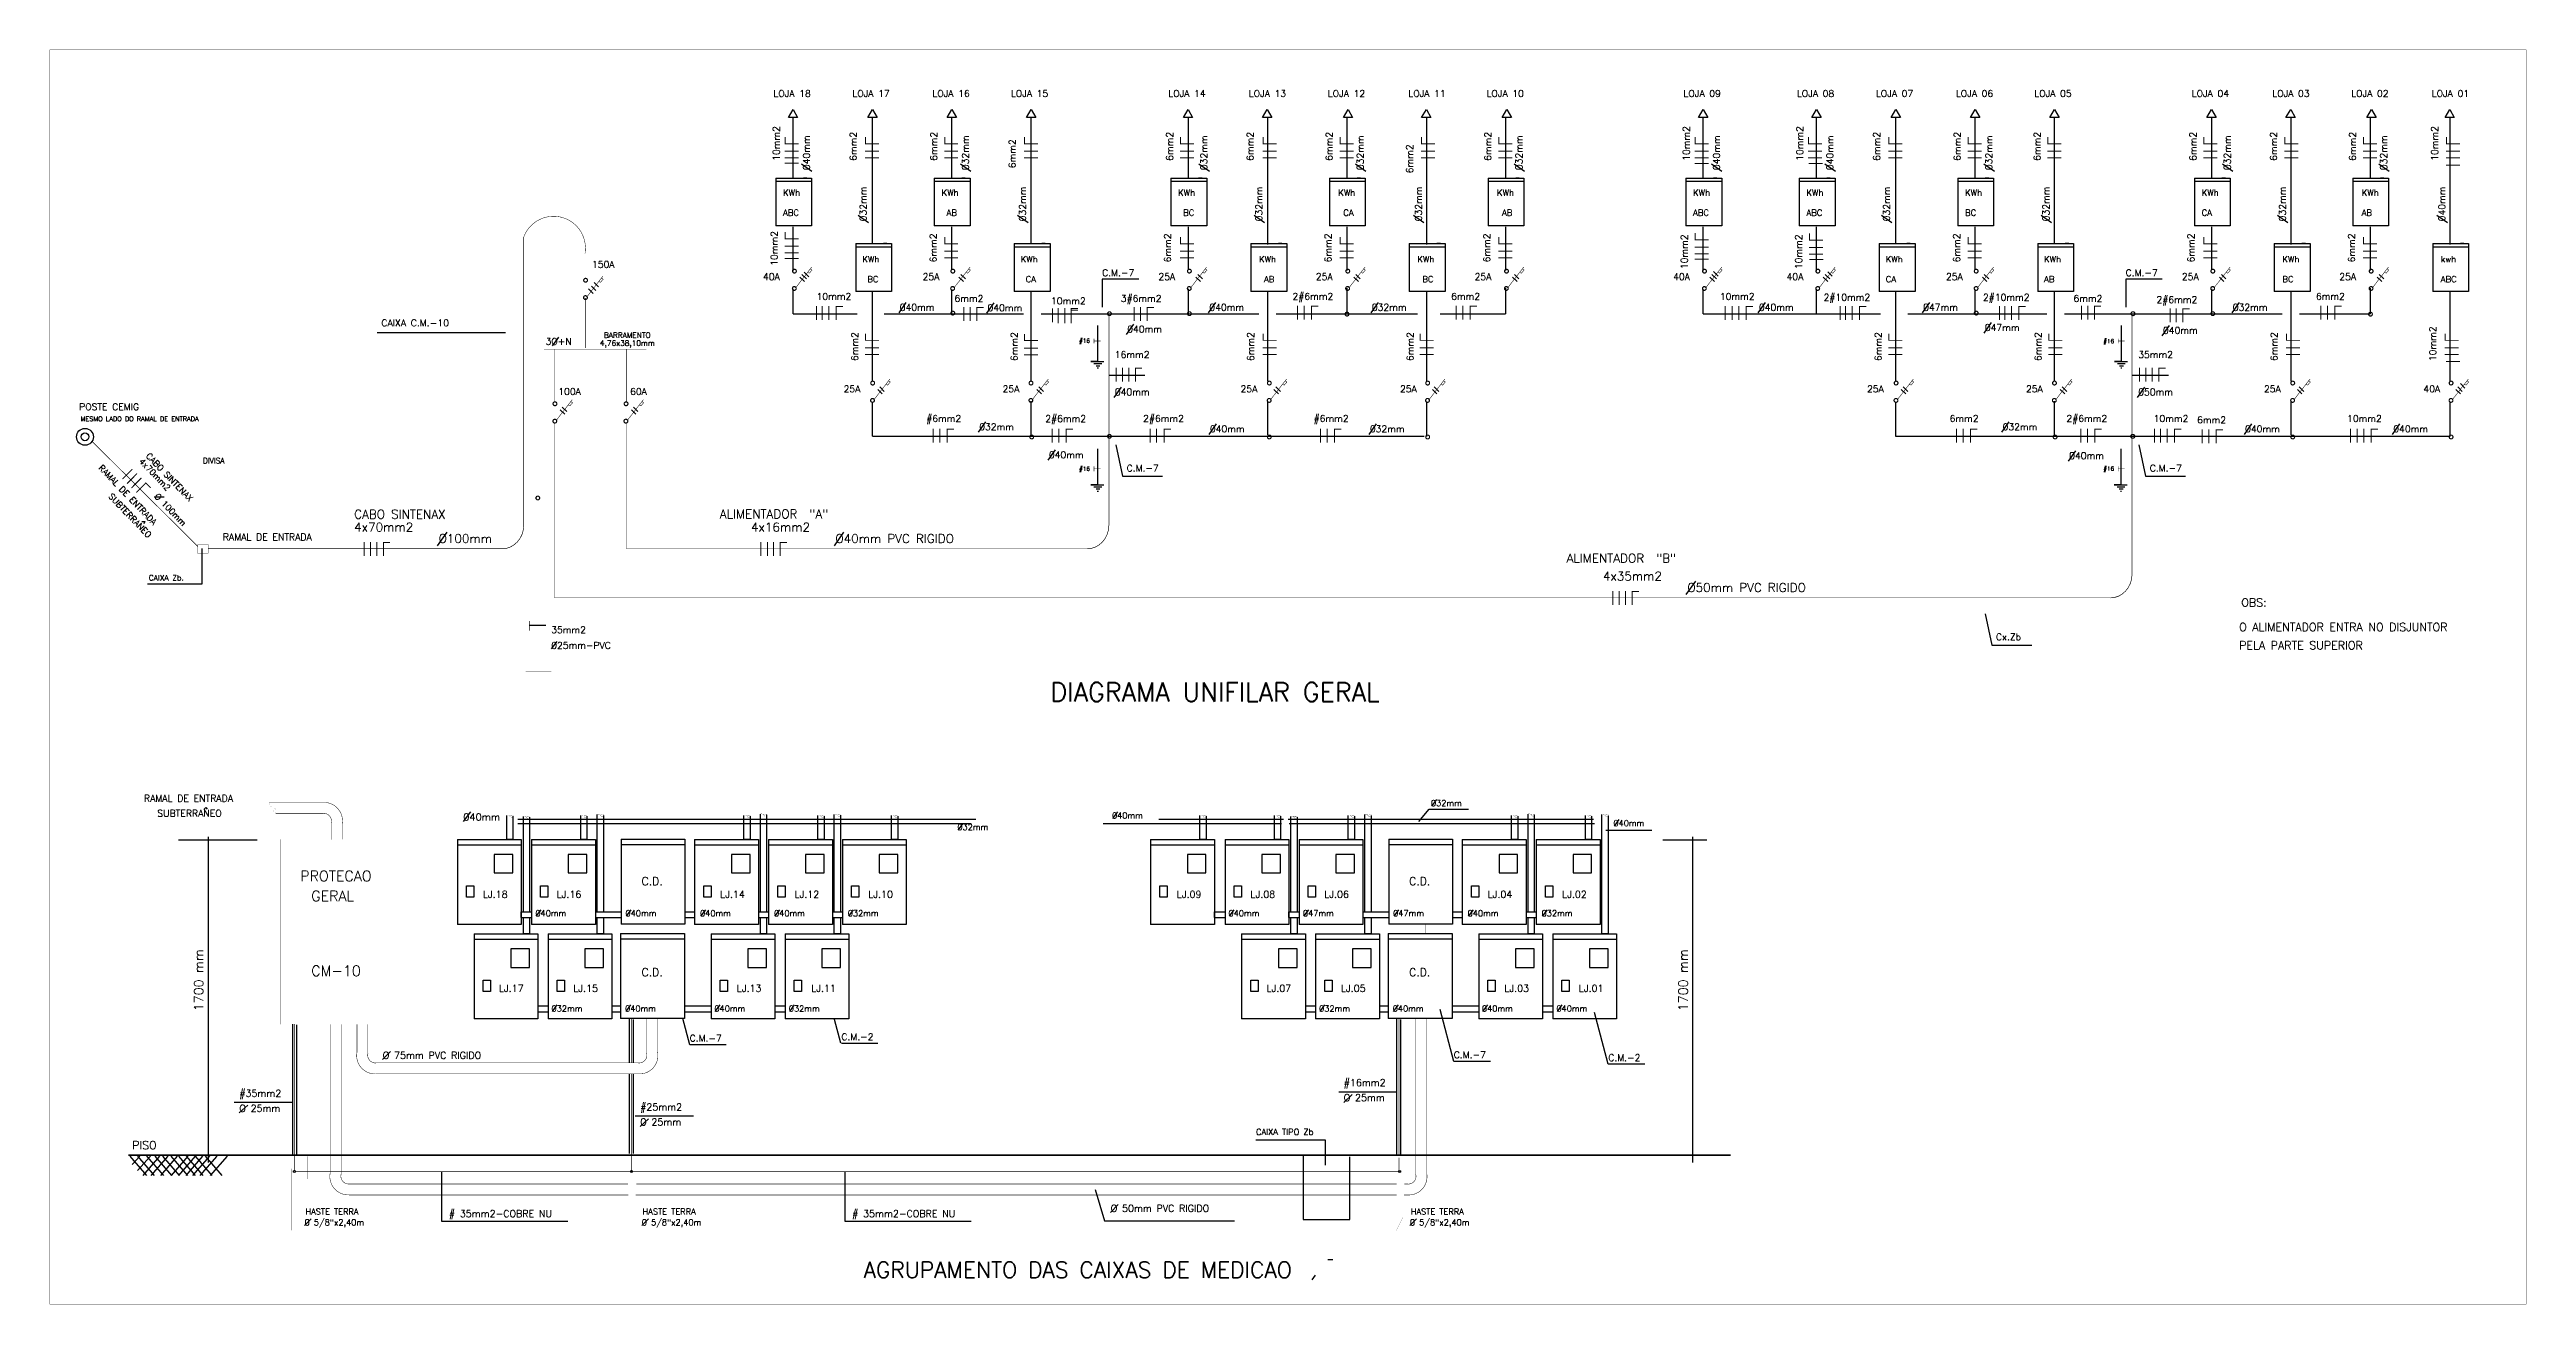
# Model space of a CAD drawing. Extents: x 0 to 0.535, y 0 to 0.271.
import ezdxf

# ---------------------------------------------------------------- set-up
doc = ezdxf.new("R2010")
doc.units = 0
doc.header["$LTSCALE"] = 100
doc.header["$MEASUREMENT"] = 0
doc.linetypes.add('DASHDOT', pattern=[1, 0.5, -0.25, 0, -0.25])
doc.linetypes.add('DASHED', pattern=[0.75, 0.5, -0.25])
doc.layers.get('0').update_dxf_attribs({"linetype": 'CONTINUOUS'})
doc.layers.add('MEDICAO', color=7, linetype='CONTINUOUS')
doc.styles.add('ROMANS', font='ROMANS', dxfattribs={"height": 100})

msp = doc.modelspace()

# ---------------------------------------------------------------- texts
at = {"layer": 'MEDICAO', "style": 'ROMANS'}
for s, height, p in [('LOJA 18', 0.00146, (0.15646, 0.26104)), ('LOJA 17', 0.00146, (0.17353, 0.26104)), ('LOJA 16', 0.00146, (0.19083, 0.26104)), ('LOJA 15', 0.00146, (0.20779, 0.26104)), ('LOJA 14', 0.00146, (0.24182, 0.26104)), ('LOJA 13', 0.00146, (0.25923, 0.26104)), ('LOJA 12', 0.00146, (0.27631, 0.26104)), ('LOJA 11', 0.00146, (0.29372, 0.26104)), ('LOJA 10', 0.00146, (0.31062, 0.26104)), ('LOJA 09', 0.00146, (0.35321, 0.26104)), ('LOJA 08', 0.00146, (0.37772, 0.26104)), ('LOJA 07', 0.00146, (0.3948, 0.26104)), ('LOJA 06', 0.00146, (0.41209, 0.26104)), ('LOJA 05', 0.00146, (0.42905, 0.26104)), ('LOJA 04', 0.00146, (0.46309, 0.26104)), ('LOJA 03', 0.00146, (0.4805, 0.26104)), ('LOJA 02', 0.00146, (0.49757, 0.26104)), ('LOJA 01', 0.00146, (0.51498, 0.26104)), ('KWh', 0.001348, (0.15852, 0.23966)), ('KWh', 0.001348, (0.1928, 0.23966)), ('KWh', 0.001348, (0.24395, 0.23966)), ('KWh', 0.001348, (0.27856, 0.23966)), ('KWh', 0.001348, (0.31287, 0.23966)), ('KWh', 0.001348, (0.35527, 0.23966)), ('KWh', 0.001348, (0.37978, 0.23966)), ('KWh', 0.001348, (0.41407, 0.23966)), ('KWh', 0.001348, (0.46522, 0.23966)), ('KWh', 0.001348, (0.49982, 0.23966)), ('ABC', 0.001348, (0.15852, 0.23532)), ('AB', 0.001348, (0.19389, 0.23532)), ('BC', 0.001348, (0.24504, 0.23532)), ('CA', 0.001348, (0.27964, 0.23532)), ('AB', 0.001348, (0.31396, 0.23532)), ('ABC', 0.001348, (0.35527, 0.23532)), ('ABC', 0.001348, (0.37978, 0.23532)), ('BC', 0.001348, (0.41407, 0.23532)), ('CA', 0.001348, (0.46522, 0.23532)), ('AB', 0.001348, (0.49982, 0.23532)), ('150A', 0.00146, (0.11722, 0.2241)), ('KWh', 0.001348, (0.17566, 0.22529)), ('KWh', 0.001348, (0.2099, 0.22529)), ('KWh', 0.001348, (0.26142, 0.22529)), ('KWh', 0.001348, (0.29565, 0.22529)), ('KWh', 0.001348, (0.39692, 0.22529)), ('KWh', 0.001348, (0.43116, 0.22529)), ('KWh', 0.001348, (0.48268, 0.22529)), ('kwh', 0.001348, (0.51692, 0.22529)), ('40A', 0.00146, (0.15421, 0.22144)), ('BC', 0.001348, (0.17675, 0.22096)), ('25A', 0.00146, (0.1887, 0.22144)), ('CA', 0.001348, (0.21098, 0.22096)), ('C.M.-7', 0.00146, (0.22752, 0.22229)), ('25A', 0.00146, (0.23969, 0.22144)), ('AB', 0.001348, (0.2625, 0.22096)), ('25A', 0.00146, (0.27372, 0.22144)), ('BC', 0.001348, (0.29674, 0.22096)), ('25A', 0.00146, (0.30804, 0.22144)), ('40A', 0.00146, (0.35097, 0.22144)), ('40A', 0.00146, (0.37548, 0.22144)), ('CA', 0.001348, (0.39692, 0.22096)), ('25A', 0.00146, (0.40996, 0.22144)), ('AB', 0.001348, (0.43116, 0.22096)), ('C.M.-7', 0.00146, (0.4488, 0.22229)), ('25A', 0.00146, (0.46095, 0.22144)), ('BC', 0.001348, (0.48268, 0.22096)), ('25A', 0.00146, (0.49499, 0.22144)), ('ABC', 0.001348, (0.51692, 0.22096)), ('10mm2', 0.00146, (0.16578, 0.21717)), ('040mm', 0.00146, (0.18376, 0.21482)), ('6mm2', 0.00146, (0.19559, 0.21673)), ('040mm', 0.00146, (0.20273, 0.21471)), ('10mm2', 0.00146, (0.21646, 0.2162)), ('3#6mm2', 0.00146, (0.23154, 0.21673)), ('040mm', 0.00146, (0.2507, 0.21482)), ('2#6mm2', 0.00146, (0.26867, 0.21717)), ('032mm', 0.00146, (0.28582, 0.21482)), ('6mm2', 0.00146, (0.30298, 0.21717)), ('10mm2', 0.00146, (0.36107, 0.21717)), ('040mm', 0.00146, (0.36951, 0.21482)), ('2#10mm2', 0.00146, (0.3835, 0.21697)), ('047mm', 0.00146, (0.40502, 0.21482)), ('2#10mm2', 0.00146, (0.41795, 0.21697)), ('6mm2', 0.00146, (0.43751, 0.21673)), ('2#6mm2', 0.00146, (0.45547, 0.21646)), ('032mm', 0.00146, (0.47196, 0.21482)), ('6mm2', 0.00146, (0.48993, 0.21717)), ('CAIXA C.M.-10', 0.0014718, (0.07168, 0.21144)), ('3O+N', 0.00146, (0.10719, 0.20744)), ('BARRAMENTO', 0.001168, (0.1198, 0.20895)), ('040mm', 0.00146, (0.23295, 0.2101)), ('047mm', 0.00146, (0.41835, 0.21043)), ('040mm', 0.00146, (0.45687, 0.20983)), ('4,76x38,10mm', 0.0011681, (0.11895, 0.20723)), ('16mm2', 0.00146, (0.23026, 0.20459)), ('35mm2', 0.00146, (0.45152, 0.20459)), ('25A', 0.00146, (0.17162, 0.19718)), ('25A', 0.00146, (0.20599, 0.19718)), ('25A', 0.00146, (0.25744, 0.19718)), ('25A', 0.00146, (0.29192, 0.19718)), ('25A', 0.00146, (0.39289, 0.19718)), ('25A', 0.00146, (0.42726, 0.19718)), ('25A', 0.00146, (0.4787, 0.19718)), ('40A', 0.00146, (0.51318, 0.19718)), ('POSTE CEMIG', 0.0014602, (0.00635, 0.19331)), ('100A', 0.00146, (0.10994, 0.19661)), ('60A', 0.00146, (0.12547, 0.19661)), ('040mm', 0.00146, (0.23026, 0.19651)), ('050mm', 0.00146, (0.45152, 0.19651)), ('MESMO LADO DO RAMAL DE ENTRADA', 0.0010221, (0.00665, 0.19093)), ('#6mm2', 0.00146, (0.18948, 0.19078)), ('032mm', 0.00146, (0.20094, 0.18898)), ('2#6mm2', 0.00146, (0.21523, 0.19075)), ('2#6mm2', 0.00146, (0.23638, 0.19078)), ('040mm', 0.00146, (0.25081, 0.18853)), ('#6mm2', 0.00146, (0.27324, 0.19078)), ('032mm', 0.00146, (0.2854, 0.18853)), ('6mm2', 0.00146, (0.41075, 0.19078)), ('032mm', 0.00146, (0.4222, 0.18898)), ('2#6mm2', 0.00146, (0.436, 0.19078)), ('10mm2', 0.00146, (0.45485, 0.19078)), ('6mm2', 0.00146, (0.46425, 0.19047)), ('040mm', 0.00146, (0.47463, 0.18853)), ('10mm2', 0.00146, (0.49667, 0.19078)), ('040mm', 0.00146, (0.50667, 0.18853)), ('DIVISA', 0.001168, (0.03313, 0.18181)), ('040mm', 0.00146, (0.216, 0.18292)), ('040mm', 0.00146, (0.43659, 0.18273)), ('C.M.-7', 0.00146, (0.23281, 0.18004)), ('C.M.-7', 0.00146, (0.45402, 0.18004)), ('CABO SINTENAX', 0.0018982, (0.06581, 0.16985)), ('ALIMENTADOR  "A"', 0.0018982, (0.14488, 0.16992)), ('RAMAL DE ENTRADA', 0.0014718, (0.03741, 0.16514)), ('4x70mm2', 0.001898, (0.06581, 0.16708)), ('O100mm', 0.001898, (0.08406, 0.16459)), ('4x16mm2', 0.001898, (0.1516, 0.16708)), ('O40mm PVC RIGIDO', 0.0018982, (0.16985, 0.16459)), ('ALIMENTADOR  "B"', 0.0018982, (0.32794, 0.16034)), ('CAIXA Zb.', 0.001177, (0.0214, 0.15648)), ('4x35mm2', 0.001898, (0.33578, 0.15649)), ('O50mm PVC RIGIDO', 0.0018982, (0.35403, 0.15401)), ('OBS:', 0.001752, (0.4738, 0.15084)), ('35mm2', 0.00146, (0.10841, 0.14509)), ('Cx.Zb', 0.00146, (0.42076, 0.14355)), ('O ALIMENTADOR ENTRA NO DISJUNTOR ', 0.0017522, (0.47333, 0.14555)), ('025mm-PVC', 0.00146, (0.10841, 0.14172)), ('PELA PARTE SUPERIOR', 0.0017522, (0.47333, 0.14159)), ('DIAGRAMA UNIFILAR GERAL', 0.0040435, (0.21631, 0.13035)), ('RAMAL DE ENTRADA', 0.0014718, (0.02037, 0.10865)), ('032mm', 0.0013, (0.29861, 0.10771)), ('SUBTERRANEO', 0.0014718, (0.02324, 0.10542)), ('040mm', 0.001555, (0.08938, 0.10458)), ('032mm', 0.0013, (0.19622, 0.10253)), ('040mm', 0.0013, (0.22965, 0.10502)), ('040mm', 0.0013, (0.33806, 0.10336)), ('C.D.', 0.001728, (0.12794, 0.09061)), ('C.D.', 0.001728, (0.29389, 0.09061)), ('040mm', 0.0013, (0.10498, 0.08387)), ('040mm', 0.0013, (0.12448, 0.08387)), ('040mm', 0.0013, (0.14058, 0.08387)), ('040mm', 0.0013, (0.15658, 0.08387)), ('032mm', 0.0013, (0.17252, 0.08387)), ('040mm', 0.0013, (0.25484, 0.08387)), ('047mm', 0.0013, (0.27093, 0.08387)), ('047mm', 0.0013, (0.29043, 0.08387)), ('040mm', 0.0013, (0.30653, 0.08387)), ('032mm', 0.0013, (0.32253, 0.08387)), ('C.D.', 0.001728, (0.12794, 0.07092)), ('C.D.', 0.001728, (0.29389, 0.07092)), ('032mm', 0.0013, (0.10848, 0.06327)), ('040mm', 0.0013, (0.12438, 0.06327)), ('040mm', 0.0013, (0.14368, 0.06327)), ('032mm', 0.0013, (0.15978, 0.06327)), ('032mm', 0.0013, (0.27443, 0.06327)), ('040mm', 0.0013, (0.29033, 0.06327)), ('040mm', 0.0013, (0.30963, 0.06327)), ('040mm', 0.0013, (0.32573, 0.06327)), ('C.M.-7', 0.00146, (0.13834, 0.05679)), ('C.M.-2', 0.00146, (0.17114, 0.05709)), ('C.M.-7', 0.00146, (0.30354, 0.05319)), ('C.M.-2', 0.00146, (0.33694, 0.05259)), ('CAIXA TIPO Zb', 0.0013, (0.26079, 0.0366)), ('PISO', 0.001728, (0.01784, 0.03353)), ('0 5/8"x2,40m', 0.0013, (0.05509, 0.01705)), (' HASTE TERRA', 0.0013, (0.05438, 0.01938)), ('0 5/8"x2,40m', 0.0013, (0.12799, 0.01705)), (' HASTE TERRA', 0.0013, (0.12728, 0.01938)), ('0 5/8"x2,40m', 0.0013, (0.29406, 0.01705)), (' HASTE TERRA', 0.0013, (0.29335, 0.01938)), ('AGRUPAMENTO DAS CAIXAS DE MEDICAO', 0.003456, (0.17596, 0.00571))]:
    msp.add_text(s, height=height, dxfattribs=at).set_placement(p)
for s, height, rotation, p in [('10mm2', 0.00146, 90, (0.15781, 0.24722)), ('040mm', 0.00146, 90, (0.16432, 0.2452)), ('6mm2', 0.00146, 90, (0.17443, 0.24722)), ('6mm2', 0.00146, 90, (0.19184, 0.24722)), ('032mm', 0.00146, 90, (0.19869, 0.2452)), ('6mm2', 0.00146, 90, (0.2088, 0.24562)), ('6mm2', 0.00146, 90, (0.24284, 0.24722)), ('032mm', 0.00146, 90, (0.25025, 0.2452)), ('6mm2', 0.00146, 90, (0.26024, 0.24722)), ('6mm2', 0.00146, 90, (0.27732, 0.24722)), ('032mm', 0.00146, 90, (0.28406, 0.2452)), ('6mm2', 0.00146, 90, (0.31163, 0.24722)), ('032mm', 0.00146, 90, (0.31837, 0.2452)), ('10mm2', 0.00146, 90, (0.35456, 0.24722)), ('040mm', 0.00146, 90, (0.36107, 0.2452)), ('10mm2', 0.00146, 90, (0.37907, 0.24722)), ('040mm', 0.00146, 90, (0.38559, 0.2452)), ('6mm2', 0.00146, 90, (0.3957, 0.24722)), ('6mm2', 0.00146, 90, (0.41311, 0.24722)), ('032mm', 0.00146, 90, (0.41996, 0.2452)), ('6mm2', 0.00146, 90, (0.43039, 0.24722)), ('6mm2', 0.00146, 90, (0.4641, 0.24722)), ('032mm', 0.00146, 90, (0.47151, 0.2452)), ('6mm2', 0.00146, 90, (0.48151, 0.24722)), ('6mm2', 0.00146, 90, (0.49858, 0.24722)), ('032mm', 0.00146, 90, (0.50532, 0.2452)), ('10mm2', 0.00146, 90, (0.51634, 0.24722)), ('6mm2', 0.00146, 90, (0.29473, 0.24452)), ('032mm', 0.00146, 90, (0.17657, 0.23414)), ('032mm', 0.00146, 90, (0.21105, 0.23414)), ('032mm', 0.00146, 90, (0.26215, 0.23414)), ('032mm', 0.00146, 90, (0.29664, 0.23414)), ('032mm', 0.00146, 90, (0.39783, 0.23414)), ('032mm', 0.00146, 90, (0.43231, 0.23414)), ('032mm', 0.00146, 90, (0.48342, 0.23414)), ('040mm', 0.00146, 90, (0.5179, 0.23414)), ('10mm2', 0.00146, 90, (0.15736, 0.22453)), ('6mm2', 0.00146, 90, (0.19173, 0.22526)), ('6mm2', 0.00146, 90, (0.24239, 0.22526)), ('6mm2', 0.00146, 90, (0.27709, 0.22526)), ('6mm2', 0.00146, 90, (0.31141, 0.22526)), ('10mm2', 0.00146, 90, (0.35411, 0.2238)), ('10mm2', 0.00146, 90, (0.37883, 0.2238)), ('6mm2', 0.00146, 90, (0.41299, 0.22526)), ('6mm2', 0.00146, 90, (0.46365, 0.22526)), ('6mm2', 0.00146, 90, (0.49836, 0.22526)), ('6mm2', 0.00146, 90, (0.17477, 0.20392)), ('6mm2', 0.00146, 90, (0.20925, 0.20392)), ('6mm2', 0.00146, 90, (0.26036, 0.20392)), ('6mm2', 0.00146, 90, (0.29484, 0.20392)), ('6mm2', 0.00146, 90, (0.39603, 0.20392)), ('6mm2', 0.00146, 90, (0.4306, 0.20392)), ('6mm2', 0.00146, 90, (0.48162, 0.20392)), ('10mm2', 0.00146, 90, (0.51592, 0.20392)), ('4x70mm2', 0.001314, 313.8427, (0.01917, 0.18214)), ('CABO SINTENAX', 0.0013141, 313.8427, (0.02067, 0.18331)), ('RAMAL DE ENTRADA', 0.0013141, 313.8427, (0.01042, 0.18075)), ('SUBTERRANEO', 0.0013141, 313.8427, (0.01257, 0.17455)), ('O 100mm', 0.001314, 313.8427, (0.02254, 0.17455)), ('1700 mm', 0.002, 90, (0.0332, 0.06336)), ('1700 mm', 0.002, 90, (0.35414, 0.06336))]:
    msp.add_text(s, height=height, rotation=rotation, dxfattribs=at).set_placement(p)
at = {"layer": 'MEDICAO', "linetype": 'Continuous', "style": 'ROMANS'}
for s, height, p in [('#16', 0.000896, (0.22254, 0.20788)), ('#16', 0.000896, (0.44397, 0.20778)), ('#16', 0.000896, (0.22254, 0.18019)), ('#16', 0.000896, (0.44397, 0.18023)), ('PROTECAO', 0.00225, (0.05415, 0.09146)), ('GERAL', 0.00225, (0.05654, 0.08714)), ('LJ.18', 0.0015, (0.09364, 0.08786)), ('LJ.16', 0.0015, (0.10958, 0.08786)), ('LJ.14', 0.0015, (0.14492, 0.08786)), ('LJ.12', 0.0015, (0.16101, 0.08786)), ('LJ.10', 0.0015, (0.17695, 0.08786)), ('LJ.09', 0.0015, (0.24365, 0.08786)), ('LJ.08', 0.0015, (0.25959, 0.08786)), ('LJ.06', 0.0015, (0.27553, 0.08786)), ('LJ.04', 0.0015, (0.31087, 0.08786)), ('LJ.02', 0.0015, (0.32696, 0.08786)), ('CM-10', 0.00225, (0.05654, 0.07096)), ('LJ.17', 0.0015, (0.0971, 0.06757)), ('LJ.15', 0.0015, (0.11319, 0.06757)), ('LJ.13', 0.0015, (0.14853, 0.06757)), ('LJ.11', 0.0015, (0.16462, 0.06757)), ('LJ.07', 0.0015, (0.26305, 0.06757)), ('LJ.05', 0.0015, (0.27914, 0.06757)), ('LJ.03', 0.0015, (0.31448, 0.06757)), ('LJ.01', 0.0015, (0.33057, 0.06757)), ('O 75mm PVC RIGIDO', 0.0015, (0.07199, 0.05307)), ('#16mm2', 0.0015, (0.27975, 0.04714)), ('#35mm2', 0.0015, (0.04098, 0.04486)), ('O 25mm', 0.0015, (0.04098, 0.04161)), ('#25mm2', 0.0015, (0.12764, 0.0419)), ('O 25mm', 0.0015, (0.27975, 0.04389)), ('O 25mm', 0.0015, (0.12764, 0.03865)), ('O 50mm PVC RIGIDO', 0.0015, (0.22938, 0.01996)), ('# 35mm2-COBRE NU', 0.0015, (0.08628, 0.01886)), ('# 35mm2-COBRE NU', 0.0015, (0.17347, 0.01886))]:
    msp.add_text(s, height=height, dxfattribs=at).set_placement(p)

# ---------------------------------------------------------------- blocks, each defined once
blk = doc.blocks.new('NEUTRO')
at = {"const_width": 0.3}
for points in [[(0.15, 2.1), (0.15, -2.1)], [(0.2, 1.95), (2.2, 1.95)]]:
    blk.add_lwpolyline(points, dxfattribs=at)
at = {"style": 'ROMANS'}
blk.add_attdef('C', (0.04, 2.98), '', height=2, dxfattribs=at)
blk = doc.blocks.new('2FASE')
at = {"const_width": 0.3}
for points in [[(0.15, 2.1), (0.15, -2.1)], [(2.15, 2.1), (2.15, -2.1)]]:
    blk.add_lwpolyline(points, dxfattribs=at)
blk.add_attdef('C', (0.5, 2.8), '', height=2)
blk = doc.blocks.new('FAFAFANE')
at = {"const_width": 0.3}
for points in [[(0.15, 2.1), (0.15, -2.1)], [(2.1, 2.1), (2.1, -2.1)], [(3.95, 2.1), (3.95, -2.1)], [(5.95, 2.1), (5.95, -2.1)], [(6.05, 1.95), (8, 1.95)]]:
    blk.add_lwpolyline(points, dxfattribs=at)
for tag, p in [('C', (2.1, 2.4)), ('B', (2.85, -5))]:
    blk.add_attdef(tag, p, '', height=2)
blk = doc.blocks.new('FASE')
at = {"const_width": 0.3}
for points in [[(0, 1.95), (0.3, 1.95)], [(0.15, 1.8), (0.15, -2.1)]]:
    blk.add_lwpolyline(points, dxfattribs=at)
at = {"style": 'ROMANS'}
blk.add_attdef('C', (-0.14, 3.55), '', height=2, dxfattribs=at)

# ---------------------------------------------------------------- linework, layer by layer
at = {"layer": 'MEDICAO'}
for p, q in [((0.15969, 0.25662), (0.16072, 0.25831)), ((0.16072, 0.25831), (0.16169, 0.25662)), ((0.17685, 0.25662), (0.17787, 0.25831)), ((0.17787, 0.25831), (0.17885, 0.25662)), ((0.194, 0.25662), (0.19503, 0.25831)), ((0.19503, 0.25831), (0.196, 0.25662)), ((0.21116, 0.25662), (0.21218, 0.25831)), ((0.21218, 0.25831), (0.21316, 0.25662)), ((0.24509, 0.25662), (0.24612, 0.25831)), ((0.24612, 0.25831), (0.24709, 0.25662)), ((0.26219, 0.25662), (0.26322, 0.25831)), ((0.26322, 0.25831), (0.26419, 0.25662)), ((0.27968, 0.25662), (0.2807, 0.25831)), ((0.2807, 0.25831), (0.28167, 0.25662)), ((0.29658, 0.25662), (0.29761, 0.25831)), ((0.29761, 0.25831), (0.29858, 0.25662)), ((0.31399, 0.25662), (0.31501, 0.25831)), ((0.31501, 0.25831), (0.31599, 0.25662)), ((0.35644, 0.25662), (0.35747, 0.25831)), ((0.35747, 0.25831), (0.35844, 0.25662)), ((0.38095, 0.25662), (0.38198, 0.25831)), ((0.38198, 0.25831), (0.38295, 0.25662)), ((0.39811, 0.25662), (0.39913, 0.25831)), ((0.39913, 0.25831), (0.40011, 0.25662)), ((0.41527, 0.25662), (0.41629, 0.25831)), ((0.41629, 0.25831), (0.41727, 0.25662)), ((0.43242, 0.25662), (0.43345, 0.25831)), ((0.43345, 0.25831), (0.43442, 0.25662)), ((0.46636, 0.25662), (0.46738, 0.25831)), ((0.46738, 0.25831), (0.46835, 0.25662)), ((0.48346, 0.25662), (0.48448, 0.25831)), ((0.48448, 0.25831), (0.48545, 0.25662)), ((0.50094, 0.25662), (0.50196, 0.25831)), ((0.50196, 0.25831), (0.50294, 0.25662)), ((0.51785, 0.25662), (0.51887, 0.25831)), ((0.51887, 0.25831), (0.51984, 0.25662)), ((0.16169, 0.25662), (0.15969, 0.25662)), ((0.16072, 0.24333), (0.16072, 0.25661)), ((0.17885, 0.25662), (0.17685, 0.25662)), ((0.17786, 0.22934), (0.17786, 0.25661)), ((0.196, 0.25662), (0.194, 0.25662)), ((0.195, 0.24333), (0.195, 0.25661)), ((0.21316, 0.25662), (0.21116, 0.25662)), ((0.21214, 0.22934), (0.21214, 0.25661)), ((0.24709, 0.25662), (0.24509, 0.25662)), ((0.24618, 0.24333), (0.24618, 0.25661)), ((0.26419, 0.25662), (0.26219, 0.25662)), ((0.26332, 0.22913), (0.26332, 0.25661)), ((0.28167, 0.25662), (0.27968, 0.25662)), ((0.28046, 0.24333), (0.28046, 0.25661)), ((0.29858, 0.25662), (0.29658, 0.25662)), ((0.29773, 0.22913), (0.29773, 0.25661)), ((0.31599, 0.25662), (0.31399, 0.25662)), ((0.31477, 0.24333), (0.31477, 0.25661)), ((0.35844, 0.25662), (0.35644, 0.25662)), ((0.35747, 0.24333), (0.35747, 0.25661)), ((0.38295, 0.25662), (0.38095, 0.25662)), ((0.38198, 0.24333), (0.38198, 0.25661)), ((0.40011, 0.25662), (0.39811, 0.25662)), ((0.39912, 0.22934), (0.39912, 0.25661)), ((0.41727, 0.25662), (0.41527, 0.25662)), ((0.41626, 0.24333), (0.41626, 0.25661)), ((0.43442, 0.25662), (0.43242, 0.25662)), ((0.43341, 0.22934), (0.43341, 0.25661)), ((0.46835, 0.25662), (0.46636, 0.25662)), ((0.46744, 0.24333), (0.46744, 0.25661)), ((0.48545, 0.25662), (0.48346, 0.25662)), ((0.48458, 0.22913), (0.48458, 0.25661)), ((0.50294, 0.25662), (0.50094, 0.25662)), ((0.50172, 0.24333), (0.50172, 0.25661)), ((0.51984, 0.25662), (0.51785, 0.25662)), ((0.51899, 0.22913), (0.51899, 0.25661)), ((0.16253, 0.24655), (0.16477, 0.24497)), ((0.1969, 0.24655), (0.19914, 0.24497)), ((0.24845, 0.24655), (0.2507, 0.24497)), ((0.28226, 0.24655), (0.28451, 0.24497)), ((0.31657, 0.24655), (0.31882, 0.24497)), ((0.35928, 0.24655), (0.36152, 0.24497)), ((0.38379, 0.24655), (0.38604, 0.24497)), ((0.41816, 0.24655), (0.42041, 0.24497)), ((0.46971, 0.24655), (0.47196, 0.24497)), ((0.50352, 0.24655), (0.50577, 0.24497)), ((0.15697, 0.24348), (0.15697, 0.23315)), ((0.15697, 0.24348), (0.16472, 0.24348)), ((0.15697, 0.24282), (0.16467, 0.24282)), ((0.16369, 0.24348), (0.16294, 0.24348)), ((0.16472, 0.24348), (0.16472, 0.23315)), ((0.19123, 0.24348), (0.19123, 0.23315)), ((0.19123, 0.24348), (0.19898, 0.24348)), ((0.19123, 0.24282), (0.19893, 0.24282)), ((0.19794, 0.24348), (0.1972, 0.24348)), ((0.19898, 0.24348), (0.19898, 0.23315)), ((0.24239, 0.24348), (0.25014, 0.24348)), ((0.24239, 0.24348), (0.24239, 0.23315)), ((0.24239, 0.24282), (0.25009, 0.24282)), ((0.24911, 0.24348), (0.24836, 0.24348)), ((0.25014, 0.24348), (0.25014, 0.23315)), ((0.27664, 0.24348), (0.28439, 0.24348)), ((0.27664, 0.24348), (0.27664, 0.23315)), ((0.27664, 0.24282), (0.28435, 0.24282)), ((0.28336, 0.24348), (0.28262, 0.24348)), ((0.28439, 0.24348), (0.28439, 0.23315)), ((0.31096, 0.24348), (0.31871, 0.24348)), ((0.31096, 0.24348), (0.31096, 0.23315)), ((0.31096, 0.24282), (0.31866, 0.24282)), ((0.31767, 0.24348), (0.31693, 0.24348)), ((0.31871, 0.24348), (0.31871, 0.23315)), ((0.35372, 0.24348), (0.35372, 0.23315)), ((0.35372, 0.24348), (0.36147, 0.24348)), ((0.35372, 0.24282), (0.36142, 0.24282)), ((0.36044, 0.24348), (0.3597, 0.24348)), ((0.36147, 0.24348), (0.36147, 0.23315)), ((0.37824, 0.24348), (0.38599, 0.24348)), ((0.37824, 0.24348), (0.37824, 0.23315)), ((0.37824, 0.24282), (0.38594, 0.24282)), ((0.38495, 0.24348), (0.38421, 0.24348)), ((0.38599, 0.24348), (0.38599, 0.23315)), ((0.41249, 0.24348), (0.42024, 0.24348)), ((0.41249, 0.24348), (0.41249, 0.23315)), ((0.41249, 0.24282), (0.42019, 0.24282)), ((0.4192, 0.24348), (0.41846, 0.24348)), ((0.42024, 0.24348), (0.42024, 0.23315)), ((0.46365, 0.24348), (0.46365, 0.23315)), ((0.46365, 0.24348), (0.4714, 0.24348)), ((0.46365, 0.24282), (0.47136, 0.24282)), ((0.47037, 0.24348), (0.46963, 0.24348)), ((0.4714, 0.24348), (0.4714, 0.23315)), ((0.49791, 0.24348), (0.49791, 0.23315)), ((0.49791, 0.24348), (0.50566, 0.24348)), ((0.49791, 0.24282), (0.50561, 0.24282)), ((0.50462, 0.24348), (0.50388, 0.24348)), ((0.50566, 0.24348), (0.50566, 0.23315)), ((0.16472, 0.23315), (0.15697, 0.23315)), ((0.16072, 0.22335), (0.16072, 0.23296)), ((0.17477, 0.23548), (0.17702, 0.23391)), ((0.19898, 0.23315), (0.19123, 0.23315)), ((0.195, 0.22381), (0.195, 0.23296)), ((0.20925, 0.23548), (0.2115, 0.23391)), ((0.25014, 0.23315), (0.24239, 0.23315)), ((0.24618, 0.22381), (0.24618, 0.23296)), ((0.26036, 0.23548), (0.2626, 0.23391)), ((0.28439, 0.23315), (0.27664, 0.23315)), ((0.28046, 0.22351), (0.28046, 0.23296)), ((0.29484, 0.23548), (0.29709, 0.23391)), ((0.31871, 0.23315), (0.31096, 0.23315)), ((0.31477, 0.22351), (0.31477, 0.23296)), ((0.36147, 0.23315), (0.35372, 0.23315)), ((0.35747, 0.22335), (0.35747, 0.23296)), ((0.38599, 0.23315), (0.37824, 0.23315)), ((0.38198, 0.22335), (0.38198, 0.23296)), ((0.39603, 0.23548), (0.39828, 0.23391)), ((0.42024, 0.23315), (0.41249, 0.23315)), ((0.41626, 0.22381), (0.41626, 0.23296)), ((0.43052, 0.23548), (0.43276, 0.23391)), ((0.4714, 0.23315), (0.46365, 0.23315)), ((0.46744, 0.22381), (0.46744, 0.23296)), ((0.48162, 0.23548), (0.48387, 0.23391)), ((0.50566, 0.23315), (0.49791, 0.23315)), ((0.50172, 0.22351), (0.50172, 0.23296)), ((0.5161, 0.23548), (0.51835, 0.23391)), ((0.17426, 0.22931), (0.18201, 0.22931)), ((0.17426, 0.22931), (0.17426, 0.21898)), ((0.17426, 0.22865), (0.18196, 0.22865)), ((0.18098, 0.22932), (0.18023, 0.22932)), ((0.18201, 0.22931), (0.18201, 0.21898)), ((0.20851, 0.22931), (0.21626, 0.22931)), ((0.20851, 0.22931), (0.20851, 0.21898)), ((0.20851, 0.22865), (0.21622, 0.22865)), ((0.21523, 0.22932), (0.21449, 0.22932)), ((0.21626, 0.22931), (0.21626, 0.21898)), ((0.25968, 0.22931), (0.26743, 0.22931)), ((0.25968, 0.22931), (0.25968, 0.21898)), ((0.25968, 0.22865), (0.26738, 0.22865)), ((0.26639, 0.22932), (0.26565, 0.22932)), ((0.26743, 0.22931), (0.26743, 0.21898)), ((0.29393, 0.22931), (0.30168, 0.22931)), ((0.29393, 0.22931), (0.29393, 0.21898)), ((0.29393, 0.22865), (0.30163, 0.22865)), ((0.30065, 0.22932), (0.29991, 0.22932)), ((0.30168, 0.22931), (0.30168, 0.21898)), ((0.39552, 0.22931), (0.40327, 0.22931)), ((0.39552, 0.22931), (0.39552, 0.21898)), ((0.39552, 0.22865), (0.40323, 0.22865)), ((0.40224, 0.22932), (0.4015, 0.22932)), ((0.40327, 0.22931), (0.40327, 0.21898)), ((0.42978, 0.22931), (0.43753, 0.22931)), ((0.42978, 0.22931), (0.42978, 0.21898)), ((0.42978, 0.22865), (0.43748, 0.22865)), ((0.43649, 0.22932), (0.43575, 0.22932)), ((0.43753, 0.22931), (0.43753, 0.21898)), ((0.48094, 0.22931), (0.48869, 0.22931)), ((0.48094, 0.22931), (0.48094, 0.21898)), ((0.48094, 0.22865), (0.48864, 0.22865)), ((0.48766, 0.22932), (0.48692, 0.22932)), ((0.48869, 0.22931), (0.48869, 0.21898)), ((0.5152, 0.22931), (0.52295, 0.22931)), ((0.5152, 0.22931), (0.5152, 0.21898)), ((0.5152, 0.22865), (0.5229, 0.22865)), ((0.52191, 0.22932), (0.52117, 0.22932)), ((0.52295, 0.22931), (0.52295, 0.21898)), ((0.11711, 0.22015), (0.11809, 0.21916)), ((0.11768, 0.22094), (0.11866, 0.21996)), ((0.16216, 0.22209), (0.16314, 0.22111)), ((0.16258, 0.22265), (0.16357, 0.22167)), ((0.16311, 0.22314), (0.16409, 0.22215)), ((0.19656, 0.22209), (0.19754, 0.22111)), ((0.19698, 0.22265), (0.19796, 0.22167)), ((0.24781, 0.22209), (0.24879, 0.22111)), ((0.24823, 0.22265), (0.24921, 0.22167)), ((0.28046, 0.21414), (0.28046, 0.21967)), ((0.28192, 0.22209), (0.28291, 0.22111)), ((0.28234, 0.22265), (0.28333, 0.22167)), ((0.31477, 0.21414), (0.31477, 0.21967)), ((0.31624, 0.22209), (0.31722, 0.22111)), ((0.31666, 0.22265), (0.31764, 0.22167)), ((0.35891, 0.22209), (0.3599, 0.22111)), ((0.35933, 0.22265), (0.36032, 0.22167)), ((0.35973, 0.22326), (0.36071, 0.22228)), ((0.38342, 0.22209), (0.38441, 0.22111)), ((0.38385, 0.22265), (0.38483, 0.22167)), ((0.38439, 0.22325), (0.38537, 0.22227)), ((0.41782, 0.22209), (0.41881, 0.22111)), ((0.41824, 0.22265), (0.41923, 0.22167)), ((0.46907, 0.22209), (0.47005, 0.22111)), ((0.46949, 0.22265), (0.47047, 0.22167)), ((0.50172, 0.21414), (0.50172, 0.21967)), ((0.50319, 0.22209), (0.50417, 0.22111)), ((0.50361, 0.22265), (0.50459, 0.22167)), ((0.11648, 0.21956), (0.11747, 0.21857)), ((0.16072, 0.21414), (0.16072, 0.21951)), ((0.18201, 0.21898), (0.17426, 0.21898)), ((0.17786, 0.19958), (0.17786, 0.21911)), ((0.1851, 0.21661), (0.18353, 0.21437)), ((0.195, 0.21395), (0.195, 0.21937)), ((0.20408, 0.21651), (0.20251, 0.21426)), ((0.21626, 0.21898), (0.20851, 0.21898)), ((0.21214, 0.19958), (0.21214, 0.21911)), ((0.24618, 0.21395), (0.24618, 0.21951)), ((0.25205, 0.21661), (0.25047, 0.21437)), ((0.26743, 0.21898), (0.25968, 0.21898)), ((0.26332, 0.19958), (0.26332, 0.21911)), ((0.28717, 0.21661), (0.2856, 0.21437)), ((0.30168, 0.21898), (0.29393, 0.21898)), ((0.29773, 0.19941), (0.29773, 0.21911)), ((0.35747, 0.21414), (0.35747, 0.21951)), ((0.37086, 0.21661), (0.36929, 0.21437)), ((0.38198, 0.21414), (0.38198, 0.21951)), ((0.40327, 0.21898), (0.39552, 0.21898)), ((0.39912, 0.19958), (0.39912, 0.21911)), ((0.40637, 0.21661), (0.40479, 0.21437)), ((0.41626, 0.21395), (0.41626, 0.21937)), ((0.43753, 0.21898), (0.42978, 0.21898)), ((0.43341, 0.19958), (0.43341, 0.21911)), ((0.46744, 0.21395), (0.46744, 0.21951)), ((0.47331, 0.21661), (0.47174, 0.21437)), ((0.48869, 0.21898), (0.48094, 0.21898)), ((0.48458, 0.19958), (0.48458, 0.21911)), ((0.52295, 0.21898), (0.5152, 0.21898)), ((0.51899, 0.19941), (0.51899, 0.21911)), ((0.16072, 0.21414), (0.17454, 0.21414)), ((0.18043, 0.21414), (0.21052, 0.21414)), ((0.21431, 0.21414), (0.26137, 0.21414)), ((0.2343, 0.2119), (0.23273, 0.20965)), ((0.26515, 0.21414), (0.28038, 0.21414)), ((0.28011, 0.21414), (0.29567, 0.21414)), ((0.3006, 0.21414), (0.3147, 0.21414)), ((0.35747, 0.21414), (0.36669, 0.21414)), ((0.36661, 0.21414), (0.38255, 0.21414)), ((0.38198, 0.21414), (0.39581, 0.21414)), ((0.40169, 0.21414), (0.43179, 0.21414)), ((0.4197, 0.21223), (0.41812, 0.20999)), ((0.43557, 0.21414), (0.48263, 0.21414)), ((0.45822, 0.21163), (0.45665, 0.20938)), ((0.48641, 0.21414), (0.50165, 0.21414)), ((0.50138, 0.21414), (0.50169, 0.21414)), ((0.17943, 0.19836), (0.18041, 0.19738)), ((0.21383, 0.19836), (0.21481, 0.19738)), ((0.22902, 0.20089), (0.23677, 0.20089)), ((0.2316, 0.19831), (0.23003, 0.19606)), ((0.26507, 0.19836), (0.26606, 0.19738)), ((0.29933, 0.19836), (0.30032, 0.19738)), ((0.40069, 0.19836), (0.40168, 0.19738)), ((0.43509, 0.19836), (0.43607, 0.19738)), ((0.45028, 0.20089), (0.45803, 0.20089)), ((0.45287, 0.19831), (0.45129, 0.19606)), ((0.48634, 0.19836), (0.48732, 0.19738)), ((0.5206, 0.19836), (0.52158, 0.19738)), ((0.52117, 0.19908), (0.52215, 0.19809)), ((0.11038, 0.19341), (0.11137, 0.19243)), ((0.11081, 0.19397), (0.11179, 0.19299)), ((0.12576, 0.19341), (0.12674, 0.19243)), ((0.12618, 0.19397), (0.12716, 0.19299)), ((0.17786, 0.18768), (0.17786, 0.19514)), ((0.17901, 0.1978), (0.17999, 0.19682)), ((0.21214, 0.18765), (0.21214, 0.19527)), ((0.21341, 0.1978), (0.21439, 0.19682)), ((0.26332, 0.188), (0.26332, 0.19527)), ((0.26465, 0.1978), (0.26564, 0.19682)), ((0.29773, 0.18765), (0.29773, 0.19497)), ((0.29891, 0.1978), (0.29989, 0.19682)), ((0.39912, 0.18768), (0.39912, 0.19514)), ((0.40027, 0.1978), (0.40126, 0.19682)), ((0.43341, 0.18765), (0.43341, 0.19527)), ((0.43467, 0.1978), (0.43565, 0.19682)), ((0.48458, 0.188), (0.48458, 0.19527)), ((0.48592, 0.1978), (0.4869, 0.19682)), ((0.51899, 0.18768), (0.51899, 0.19497)), ((0.52017, 0.1978), (0.52116, 0.19682)), ((0.17786, 0.18768), (0.26821, 0.18768)), ((0.18256, 0.18768), (0.29712, 0.18768)), ((0.20229, 0.19078), (0.20072, 0.18853)), ((0.25216, 0.19033), (0.25059, 0.18808)), ((0.28675, 0.19033), (0.28518, 0.18808)), ((0.39903, 0.18768), (0.51899, 0.18768)), ((0.39912, 0.18768), (0.48468, 0.18768)), ((0.42355, 0.19078), (0.42198, 0.18853)), ((0.47598, 0.19033), (0.47441, 0.18808)), ((0.50802, 0.19033), (0.50644, 0.18808)), ((0.21734, 0.18472), (0.21577, 0.18247)), ((0.43794, 0.18452), (0.43637, 0.18228)), ((0.08582, 0.16692), (0.08377, 0.164)), ((0.1716, 0.16692), (0.16956, 0.164)), ((0.35578, 0.15634), (0.35374, 0.15342)), ((0.10846, 0.14172), (0.10973, 0.14327)), ((0.29978, 0.10914), (0.29874, 0.10771)), ((0.09093, 0.10644), (0.0894, 0.10437)), ((0.09881, 0.10049), (0.09881, 0.10568)), ((0.10021, 0.10049), (0.10021, 0.10551)), ((0.20021, 0.10481), (0.10117, 0.10481)), ((0.10117, 0.10391), (0.19921, 0.10391)), ((0.10239, 0.08489), (0.10239, 0.10545)), ((0.10379, 0.08489), (0.10379, 0.10528)), ((0.11479, 0.10049), (0.11479, 0.10568)), ((0.11619, 0.10049), (0.11619, 0.10551)), ((0.11837, 0.08487), (0.11837, 0.10587)), ((0.11977, 0.08487), (0.11977, 0.1057)), ((0.15009, 0.10049), (0.15009, 0.10568)), ((0.15149, 0.10049), (0.15149, 0.10551)), ((0.15365, 0.08487), (0.15365, 0.10599)), ((0.15505, 0.08488), (0.15505, 0.10582)), ((0.16606, 0.10049), (0.16606, 0.10568)), ((0.16746, 0.10049), (0.16746, 0.10551)), ((0.16962, 0.08486), (0.16962, 0.10589)), ((0.17103, 0.08487), (0.17103, 0.10572)), ((0.182, 0.10049), (0.182, 0.10568)), ((0.1834, 0.10049), (0.1834, 0.10551)), ((0.19739, 0.10396), (0.19635, 0.10253)), ((0.22772, 0.10391), (0.26631, 0.10391)), ((0.23082, 0.10645), (0.22978, 0.10502)), ((0.26672, 0.10481), (0.23975, 0.10481)), ((0.24867, 0.10049), (0.24867, 0.10568)), ((0.25007, 0.10049), (0.25007, 0.10551)), ((0.26476, 0.10049), (0.26476, 0.10568)), ((0.26616, 0.10049), (0.26616, 0.10551)), ((0.33373, 0.10481), (0.26776, 0.10481)), ((0.26797, 0.10391), (0.33394, 0.10391)), ((0.26834, 0.08489), (0.26834, 0.10545)), ((0.26974, 0.08489), (0.26974, 0.10528)), ((0.28074, 0.10049), (0.28074, 0.10568)), ((0.28214, 0.10049), (0.28214, 0.10551)), ((0.28432, 0.08487), (0.28432, 0.10587)), ((0.28572, 0.08487), (0.28572, 0.1057)), ((0.31604, 0.10049), (0.31604, 0.10568)), ((0.31744, 0.10049), (0.31744, 0.10551)), ((0.3196, 0.08487), (0.3196, 0.10599)), ((0.321, 0.08488), (0.321, 0.10582)), ((0.33201, 0.10049), (0.33201, 0.10568)), ((0.33341, 0.10049), (0.33341, 0.10551)), ((0.33558, 0.08026), (0.33558, 0.10589)), ((0.33698, 0.08009), (0.33698, 0.10558)), ((0.33923, 0.10479), (0.33819, 0.10336)), ((0.02781, 0.10038), (0.04483, 0.10038)), ((0.03421, 0.10104), (0.03421, 0.03061)), ((0.08815, 0.10048), (0.10195, 0.10048)), ((0.08815, 0.10048), (0.08815, 0.08208)), ((0.08815, 0.0993), (0.10186, 0.0993)), ((0.10011, 0.09724), (0.09611, 0.09724)), ((0.09611, 0.09724), (0.09611, 0.09324)), ((0.10013, 0.10049), (0.09881, 0.10049)), ((0.10011, 0.09324), (0.10011, 0.09724)), ((0.10195, 0.10048), (0.10195, 0.08208)), ((0.10415, 0.10048), (0.11795, 0.10048)), ((0.10415, 0.10048), (0.10415, 0.08208)), ((0.10415, 0.0993), (0.11786, 0.0993)), ((0.11611, 0.09724), (0.11211, 0.09724)), ((0.11211, 0.09724), (0.11211, 0.09324)), ((0.11611, 0.10049), (0.11479, 0.10049)), ((0.11611, 0.09324), (0.11611, 0.09724)), ((0.11795, 0.10048), (0.11795, 0.08208)), ((0.12353, 0.10055), (0.13256, 0.10055)), ((0.12353, 0.10055), (0.12353, 0.08215)), ((0.12353, 0.09937), (0.13725, 0.09937)), ((0.13163, 0.10055), (0.13733, 0.10055)), ((0.13733, 0.10055), (0.13733, 0.08215)), ((0.13942, 0.10048), (0.15322, 0.10048)), ((0.13942, 0.10048), (0.13942, 0.08208)), ((0.13942, 0.0993), (0.15314, 0.0993)), ((0.15139, 0.09724), (0.14739, 0.09724)), ((0.14739, 0.09724), (0.14739, 0.09324)), ((0.15141, 0.10049), (0.15009, 0.10049)), ((0.15139, 0.09324), (0.15139, 0.09724)), ((0.15322, 0.10048), (0.15322, 0.08208)), ((0.15542, 0.10048), (0.16922, 0.10048)), ((0.15542, 0.10048), (0.15542, 0.08208)), ((0.15542, 0.0993), (0.16914, 0.0993)), ((0.16739, 0.09724), (0.16339, 0.09724)), ((0.16339, 0.09724), (0.16339, 0.09324)), ((0.16738, 0.10049), (0.16606, 0.10049)), ((0.16739, 0.09324), (0.16739, 0.09724)), ((0.16922, 0.10048), (0.16922, 0.08208)), ((0.17136, 0.10048), (0.18516, 0.10048)), ((0.17136, 0.10048), (0.17136, 0.08208)), ((0.17136, 0.0993), (0.18508, 0.0993)), ((0.18333, 0.09724), (0.17933, 0.09724)), ((0.17933, 0.09724), (0.17933, 0.09324)), ((0.18332, 0.10049), (0.182, 0.10049)), ((0.18333, 0.09324), (0.18333, 0.09724)), ((0.18516, 0.10048), (0.18516, 0.08208)), ((0.23801, 0.10048), (0.25181, 0.10048)), ((0.23801, 0.10048), (0.23801, 0.08208)), ((0.23801, 0.0993), (0.25172, 0.0993)), ((0.24997, 0.09724), (0.24597, 0.09724)), ((0.24597, 0.09724), (0.24597, 0.09324)), ((0.24999, 0.10049), (0.24867, 0.10049)), ((0.24997, 0.09324), (0.24997, 0.09724)), ((0.25181, 0.10048), (0.25181, 0.08208)), ((0.2541, 0.10048), (0.2679, 0.10048)), ((0.2541, 0.10048), (0.2541, 0.08208)), ((0.2541, 0.0993), (0.26782, 0.0993)), ((0.26607, 0.09724), (0.26207, 0.09724)), ((0.26207, 0.09724), (0.26207, 0.09324)), ((0.26608, 0.10049), (0.26476, 0.10049)), ((0.26607, 0.09324), (0.26607, 0.09724)), ((0.2679, 0.10048), (0.2679, 0.08208)), ((0.2701, 0.10048), (0.2839, 0.10048)), ((0.2701, 0.10048), (0.2701, 0.08208)), ((0.2701, 0.0993), (0.28382, 0.0993)), ((0.28207, 0.09724), (0.27807, 0.09724)), ((0.27807, 0.09724), (0.27807, 0.09324)), ((0.28206, 0.10049), (0.28074, 0.10049)), ((0.28207, 0.09324), (0.28207, 0.09724)), ((0.2839, 0.10048), (0.2839, 0.08208)), ((0.28948, 0.10055), (0.28948, 0.08215)), ((0.28948, 0.10055), (0.29851, 0.10055)), ((0.28948, 0.09937), (0.3032, 0.09937)), ((0.29758, 0.10055), (0.30328, 0.10055)), ((0.30328, 0.10055), (0.30328, 0.08215)), ((0.30538, 0.10048), (0.31918, 0.10048)), ((0.30538, 0.10048), (0.30538, 0.08208)), ((0.30538, 0.0993), (0.31909, 0.0993)), ((0.31734, 0.09724), (0.31334, 0.09724)), ((0.31334, 0.09724), (0.31334, 0.09324)), ((0.31736, 0.10049), (0.31604, 0.10049)), ((0.31734, 0.09324), (0.31734, 0.09724)), ((0.31918, 0.10048), (0.31918, 0.08208)), ((0.32138, 0.10048), (0.33518, 0.10048)), ((0.32138, 0.10048), (0.32138, 0.08208)), ((0.32138, 0.0993), (0.33509, 0.0993)), ((0.33334, 0.09724), (0.32934, 0.09724)), ((0.32934, 0.09724), (0.32934, 0.09324)), ((0.33333, 0.10049), (0.33201, 0.10049)), ((0.33334, 0.09324), (0.33334, 0.09724)), ((0.33518, 0.10048), (0.33518, 0.08208)), ((0.34876, 0.10038), (0.35823, 0.10038)), ((0.35516, 0.10104), (0.35516, 0.03061)), ((0.09611, 0.09324), (0.10011, 0.09324)), ((0.11211, 0.09324), (0.11611, 0.09324)), ((0.14739, 0.09324), (0.15139, 0.09324)), ((0.16339, 0.09324), (0.16739, 0.09324)), ((0.17933, 0.09324), (0.18333, 0.09324)), ((0.24597, 0.09324), (0.24997, 0.09324)), ((0.26207, 0.09324), (0.26607, 0.09324)), ((0.27807, 0.09324), (0.28207, 0.09324)), ((0.31334, 0.09324), (0.31734, 0.09324)), ((0.32934, 0.09324), (0.33334, 0.09324)), ((0.09011, 0.08804), (0.09011, 0.09044)), ((0.09011, 0.09044), (0.09171, 0.09044)), ((0.09171, 0.08804), (0.09011, 0.08804)), ((0.09171, 0.09044), (0.09171, 0.08804)), ((0.10611, 0.08804), (0.10611, 0.09044)), ((0.10611, 0.09044), (0.10771, 0.09044)), ((0.10771, 0.08804), (0.10611, 0.08804)), ((0.10771, 0.09044), (0.10771, 0.08804)), ((0.14139, 0.08804), (0.14139, 0.09044)), ((0.14139, 0.09044), (0.14299, 0.09044)), ((0.14299, 0.08804), (0.14139, 0.08804)), ((0.14299, 0.09044), (0.14299, 0.08804)), ((0.15739, 0.08804), (0.15739, 0.09044)), ((0.15739, 0.09044), (0.15899, 0.09044)), ((0.15899, 0.08804), (0.15739, 0.08804)), ((0.15899, 0.09044), (0.15899, 0.08804)), ((0.17333, 0.08804), (0.17333, 0.09044)), ((0.17333, 0.09044), (0.17493, 0.09044)), ((0.17493, 0.08804), (0.17333, 0.08804)), ((0.17493, 0.09044), (0.17493, 0.08804)), ((0.23997, 0.08804), (0.23997, 0.09044)), ((0.23997, 0.09044), (0.24157, 0.09044)), ((0.24157, 0.08804), (0.23997, 0.08804)), ((0.24157, 0.09044), (0.24157, 0.08804)), ((0.25607, 0.08804), (0.25607, 0.09044)), ((0.25607, 0.09044), (0.25767, 0.09044)), ((0.25767, 0.08804), (0.25607, 0.08804)), ((0.25767, 0.09044), (0.25767, 0.08804)), ((0.27207, 0.08804), (0.27207, 0.09044)), ((0.27207, 0.09044), (0.27367, 0.09044)), ((0.27367, 0.08804), (0.27207, 0.08804)), ((0.27367, 0.09044), (0.27367, 0.08804)), ((0.30734, 0.08804), (0.30734, 0.09044)), ((0.30734, 0.09044), (0.30894, 0.09044)), ((0.30894, 0.08804), (0.30734, 0.08804)), ((0.30894, 0.09044), (0.30894, 0.08804)), ((0.32334, 0.08804), (0.32334, 0.09044)), ((0.32334, 0.09044), (0.32494, 0.09044)), ((0.32494, 0.08804), (0.32334, 0.08804)), ((0.32494, 0.09044), (0.32494, 0.08804)), ((0.10195, 0.08208), (0.08815, 0.08208)), ((0.10194, 0.08487), (0.10414, 0.08487)), ((0.10194, 0.08359), (0.10194, 0.08487)), ((0.10194, 0.08359), (0.10414, 0.08359)), ((0.10239, 0.08009), (0.10239, 0.08355)), ((0.10379, 0.08009), (0.10379, 0.08355)), ((0.11795, 0.08208), (0.10415, 0.08208)), ((0.10615, 0.0853), (0.10511, 0.08387)), ((0.11795, 0.08487), (0.12343, 0.08487)), ((0.11795, 0.08359), (0.12343, 0.08359)), ((0.11837, 0.08009), (0.11837, 0.08357)), ((0.11977, 0.08009), (0.11977, 0.08357)), ((0.13733, 0.08215), (0.12353, 0.08215)), ((0.12565, 0.0853), (0.12461, 0.08387)), ((0.13736, 0.08487), (0.13942, 0.08487)), ((0.13736, 0.08359), (0.13942, 0.08359)), ((0.15322, 0.08208), (0.13942, 0.08208)), ((0.14175, 0.0853), (0.14071, 0.08387)), ((0.15322, 0.08487), (0.15543, 0.08487)), ((0.15322, 0.08359), (0.15543, 0.08359)), ((0.15365, 0.08009), (0.15365, 0.08358)), ((0.15505, 0.08009), (0.15505, 0.08358)), ((0.16922, 0.08208), (0.15542, 0.08208)), ((0.15775, 0.0853), (0.15671, 0.08387)), ((0.16916, 0.08487), (0.17137, 0.08487)), ((0.16916, 0.08359), (0.17137, 0.08359)), ((0.16962, 0.08009), (0.16962, 0.08357)), ((0.17103, 0.08009), (0.17103, 0.08358)), ((0.18516, 0.08208), (0.17136, 0.08208)), ((0.17369, 0.0853), (0.17265, 0.08387)), ((0.25181, 0.08208), (0.23801, 0.08208)), ((0.2518, 0.08487), (0.254, 0.08487)), ((0.2518, 0.08359), (0.2518, 0.08487)), ((0.2518, 0.08359), (0.254, 0.08359)), ((0.2679, 0.08208), (0.2541, 0.08208)), ((0.25601, 0.0853), (0.25497, 0.08387)), ((0.26789, 0.08359), (0.26789, 0.08487)), ((0.26789, 0.08487), (0.27009, 0.08487)), ((0.26789, 0.08359), (0.27009, 0.08359)), ((0.26834, 0.08009), (0.26834, 0.08355)), ((0.26974, 0.08009), (0.26974, 0.08355)), ((0.2839, 0.08208), (0.2701, 0.08208)), ((0.2721, 0.0853), (0.27106, 0.08387)), ((0.2839, 0.08487), (0.28939, 0.08487)), ((0.2839, 0.08359), (0.28939, 0.08359)), ((0.28432, 0.08009), (0.28432, 0.08357)), ((0.28572, 0.08009), (0.28572, 0.08357)), ((0.30328, 0.08215), (0.28948, 0.08215)), ((0.2916, 0.0853), (0.29056, 0.08387)), ((0.30331, 0.08487), (0.30537, 0.08487)), ((0.30331, 0.08359), (0.30537, 0.08359)), ((0.31918, 0.08208), (0.30538, 0.08208)), ((0.3077, 0.0853), (0.30666, 0.08387)), ((0.31917, 0.08487), (0.32138, 0.08487)), ((0.31917, 0.08359), (0.32138, 0.08359)), ((0.3196, 0.08009), (0.3196, 0.08358)), ((0.321, 0.08009), (0.321, 0.08358)), ((0.33518, 0.08208), (0.32138, 0.08208)), ((0.3237, 0.0853), (0.32266, 0.08387)), ((0.09173, 0.08008), (0.09173, 0.06168)), ((0.09173, 0.08008), (0.10553, 0.08008)), ((0.09173, 0.0789), (0.10544, 0.0789)), ((0.10369, 0.07684), (0.09969, 0.07684)), ((0.09969, 0.07684), (0.09969, 0.07284)), ((0.10371, 0.08009), (0.10239, 0.08009)), ((0.10369, 0.07284), (0.10369, 0.07684)), ((0.10553, 0.08008), (0.10553, 0.06168)), ((0.10773, 0.08008), (0.10773, 0.06168)), ((0.10773, 0.08008), (0.12153, 0.08008)), ((0.10773, 0.0789), (0.12144, 0.0789)), ((0.11969, 0.07684), (0.11569, 0.07684)), ((0.11569, 0.07684), (0.11569, 0.07284)), ((0.11969, 0.08009), (0.11837, 0.08009)), ((0.11969, 0.07284), (0.11969, 0.07684)), ((0.12153, 0.08008), (0.12153, 0.06168)), ((0.12342, 0.08015), (0.12342, 0.06175)), ((0.12342, 0.08015), (0.13722, 0.08015)), ((0.12342, 0.07897), (0.13714, 0.07897)), ((0.13722, 0.08015), (0.13722, 0.06175)), ((0.14299, 0.08008), (0.15679, 0.08008)), ((0.14299, 0.08008), (0.14299, 0.06168)), ((0.14299, 0.0789), (0.1567, 0.0789)), ((0.15495, 0.07684), (0.15095, 0.07684)), ((0.15095, 0.07684), (0.15095, 0.07284)), ((0.15497, 0.08009), (0.15365, 0.08009)), ((0.15495, 0.07284), (0.15495, 0.07684)), ((0.15679, 0.08008), (0.15679, 0.06168)), ((0.15899, 0.08008), (0.15899, 0.06168)), ((0.15899, 0.08008), (0.17279, 0.08008)), ((0.15899, 0.0789), (0.1727, 0.0789)), ((0.17095, 0.07684), (0.16695, 0.07684)), ((0.16695, 0.07684), (0.16695, 0.07284)), ((0.17095, 0.08009), (0.16962, 0.08009)), ((0.17095, 0.07284), (0.17095, 0.07684)), ((0.17279, 0.08008), (0.17279, 0.06168)), ((0.25768, 0.08008), (0.25768, 0.06168)), ((0.25768, 0.08008), (0.27148, 0.08008)), ((0.25768, 0.0789), (0.2714, 0.0789)), ((0.26965, 0.07684), (0.26565, 0.07684)), ((0.26565, 0.07684), (0.26565, 0.07284)), ((0.26966, 0.08009), (0.26834, 0.08009)), ((0.26965, 0.07284), (0.26965, 0.07684)), ((0.27148, 0.08008), (0.27148, 0.06168)), ((0.27368, 0.08008), (0.28748, 0.08008)), ((0.27368, 0.08008), (0.27368, 0.06168)), ((0.27368, 0.0789), (0.2874, 0.0789)), ((0.28565, 0.07684), (0.28165, 0.07684)), ((0.28165, 0.07684), (0.28165, 0.07284)), ((0.28564, 0.08009), (0.28432, 0.08009)), ((0.28565, 0.07284), (0.28565, 0.07684)), ((0.28748, 0.08008), (0.28748, 0.06168)), ((0.28938, 0.08015), (0.28938, 0.06175)), ((0.28938, 0.08015), (0.30318, 0.08015)), ((0.28938, 0.07897), (0.30309, 0.07897)), ((0.30318, 0.08015), (0.30318, 0.06175)), ((0.30894, 0.08008), (0.30894, 0.06168)), ((0.30894, 0.08008), (0.32274, 0.08008)), ((0.30894, 0.0789), (0.32265, 0.0789)), ((0.3209, 0.07684), (0.3169, 0.07684)), ((0.3169, 0.07684), (0.3169, 0.07284)), ((0.32092, 0.08009), (0.3196, 0.08009)), ((0.3209, 0.07284), (0.3209, 0.07684)), ((0.32274, 0.08008), (0.32274, 0.06168)), ((0.32494, 0.08008), (0.32494, 0.06168)), ((0.32494, 0.08008), (0.33874, 0.08008)), ((0.32494, 0.0789), (0.33865, 0.0789)), ((0.3369, 0.07684), (0.3329, 0.07684)), ((0.3329, 0.07684), (0.3329, 0.07284)), ((0.33558, 0.0801), (0.33558, 0.08027)), ((0.3369, 0.08009), (0.33558, 0.08009)), ((0.3369, 0.07284), (0.3369, 0.07684)), ((0.33874, 0.08008), (0.33874, 0.06168)), ((0.09369, 0.06764), (0.09369, 0.07004)), ((0.09369, 0.07004), (0.09529, 0.07004)), ((0.09529, 0.07004), (0.09529, 0.06764)), ((0.09969, 0.07284), (0.10369, 0.07284)), ((0.10969, 0.06764), (0.10969, 0.07004)), ((0.10969, 0.07004), (0.11129, 0.07004)), ((0.11129, 0.07004), (0.11129, 0.06764)), ((0.11569, 0.07284), (0.11969, 0.07284)), ((0.14495, 0.06764), (0.14495, 0.07004)), ((0.14495, 0.07004), (0.14655, 0.07004)), ((0.14655, 0.07004), (0.14655, 0.06764)), ((0.15095, 0.07284), (0.15495, 0.07284)), ((0.16095, 0.06764), (0.16095, 0.07004)), ((0.16095, 0.07004), (0.16255, 0.07004)), ((0.16255, 0.07004), (0.16255, 0.06764)), ((0.16695, 0.07284), (0.17095, 0.07284)), ((0.25965, 0.06764), (0.25965, 0.07004)), ((0.25965, 0.07004), (0.26125, 0.07004)), ((0.26125, 0.07004), (0.26125, 0.06764)), ((0.26565, 0.07284), (0.26965, 0.07284)), ((0.27565, 0.06764), (0.27565, 0.07004)), ((0.27565, 0.07004), (0.27725, 0.07004)), ((0.27725, 0.07004), (0.27725, 0.06764)), ((0.28165, 0.07284), (0.28565, 0.07284)), ((0.3109, 0.06764), (0.3109, 0.07004)), ((0.3109, 0.07004), (0.3125, 0.07004)), ((0.3125, 0.07004), (0.3125, 0.06764)), ((0.3169, 0.07284), (0.3209, 0.07284)), ((0.3269, 0.06764), (0.3269, 0.07004)), ((0.3269, 0.07004), (0.3285, 0.07004)), ((0.3285, 0.07004), (0.3285, 0.06764)), ((0.3329, 0.07284), (0.3369, 0.07284)), ((0.09529, 0.06764), (0.09369, 0.06764)), ((0.10772, 0.06443), (0.10551, 0.06443)), ((0.10965, 0.0647), (0.10861, 0.06327)), ((0.11129, 0.06764), (0.10969, 0.06764)), ((0.1234, 0.06443), (0.12152, 0.06443)), ((0.12555, 0.0647), (0.12451, 0.06327)), ((0.14299, 0.06443), (0.13723, 0.06443)), ((0.14485, 0.0647), (0.14381, 0.06327)), ((0.14655, 0.06764), (0.14495, 0.06764)), ((0.159, 0.06443), (0.1568, 0.06443)), ((0.16095, 0.0647), (0.15991, 0.06327)), ((0.16255, 0.06764), (0.16095, 0.06764)), ((0.26125, 0.06764), (0.25965, 0.06764)), ((0.27367, 0.06443), (0.27146, 0.06443)), ((0.2756, 0.0647), (0.27456, 0.06327)), ((0.27725, 0.06764), (0.27565, 0.06764)), ((0.28935, 0.06443), (0.28747, 0.06443)), ((0.2915, 0.0647), (0.29046, 0.06327)), ((0.30894, 0.06443), (0.30318, 0.06443)), ((0.3108, 0.0647), (0.30976, 0.06327)), ((0.3125, 0.06764), (0.3109, 0.06764)), ((0.32495, 0.06443), (0.32276, 0.06443)), ((0.3269, 0.0647), (0.32586, 0.06327)), ((0.3285, 0.06764), (0.3269, 0.06764)), ((0.05253, 0.03224), (0.05253, 0.06056)), ((0.05342, 0.03224), (0.05342, 0.06039)), ((0.10553, 0.06168), (0.09173, 0.06168)), ((0.10772, 0.06315), (0.10551, 0.06315)), ((0.12153, 0.06168), (0.10773, 0.06168)), ((0.12342, 0.06315), (0.12152, 0.06315)), ((0.13722, 0.06175), (0.12342, 0.06175)), ((0.12532, 0.05216), (0.12532, 0.06173)), ((0.12621, 0.05218), (0.12621, 0.06156)), ((0.14299, 0.06315), (0.13723, 0.06315)), ((0.15679, 0.06168), (0.14299, 0.06168)), ((0.159, 0.06315), (0.1568, 0.06315)), ((0.17279, 0.06168), (0.15899, 0.06168)), ((0.27148, 0.06168), (0.25768, 0.06168)), ((0.27367, 0.06315), (0.27146, 0.06315)), ((0.28748, 0.06168), (0.27368, 0.06168)), ((0.28937, 0.06315), (0.28747, 0.06315)), ((0.30318, 0.06175), (0.28938, 0.06175)), ((0.29122, 0.03235), (0.29122, 0.06173)), ((0.29211, 0.03223), (0.29211, 0.06156)), ((0.30894, 0.06315), (0.30318, 0.06315)), ((0.32274, 0.06168), (0.30894, 0.06168)), ((0.32495, 0.06315), (0.32276, 0.06315)), ((0.33874, 0.06168), (0.32494, 0.06168)), ((0.12532, 0.03262), (0.12532, 0.04979)), ((0.12621, 0.03262), (0.12621, 0.04977)), ((0.05652, 0.01848), (0.05509, 0.01705)), ((0.12942, 0.01848), (0.12799, 0.01705)), ((0.29549, 0.01848), (0.29406, 0.01705)), ((0.27357, 0.00629), (0.27285, 0.00529)), ((0.27635, 0.00965), (0.27741, 0.00965))]:
    msp.add_line(p, q, dxfattribs=at)
at = {"layer": 'MEDICAO', "linetype": 'Continuous'}
for p, q in [((0.23544, 0.22161), (0.22753, 0.22161)), ((0.22753, 0.22161), (0.22753, 0.21555)), ((0.45673, 0.22161), (0.44882, 0.22161)), ((0.44882, 0.22161), (0.44882, 0.21555)), ((0.0708, 0.21013), (0.09855, 0.21013)), ((0.10998, 0.20908), (0.10865, 0.2072)), ((0.23045, 0.18579), (0.23189, 0.17902)), ((0.45166, 0.18579), (0.4531, 0.17902)), ((0.23189, 0.17902), (0.24054, 0.17902)), ((0.4531, 0.17902), (0.46175, 0.17902)), ((0.0247, 0.17451), (0.02259, 0.17451)), ((0.0199, 0.16921), (0.02054, 0.16921)), ((0.02054, 0.16921), (0.02036, 0.16875)), ((0.03297, 0.15573), (0.03297, 0.16338)), ((0.02115, 0.15573), (0.03297, 0.15573)), ((0.4184, 0.14929), (0.41984, 0.14252)), ((0.41984, 0.14252), (0.42849, 0.14252)), ((0.03331, 0.107), (0.03372, 0.10743)), ((0.03372, 0.10743), (0.03401, 0.10702)), ((0.29597, 0.10438), (0.29825, 0.10707)), ((0.29825, 0.10707), (0.30676, 0.10707)), ((0.33643, 0.10251), (0.34639, 0.10251)), ((0.13835, 0.05611), (0.13685, 0.06179)), ((0.17105, 0.05646), (0.16969, 0.06157)), ((0.30355, 0.05251), (0.30059, 0.0637)), ((0.33695, 0.05191), (0.33399, 0.0631)), ((0.07363, 0.05468), (0.07195, 0.05294)), ((0.14626, 0.05611), (0.13835, 0.05611)), ((0.17906, 0.05641), (0.17115, 0.05641)), ((0.31146, 0.05251), (0.30355, 0.05251)), ((0.34486, 0.05191), (0.33695, 0.05191)), ((0.0399, 0.04367), (0.05254, 0.04367)), ((0.04279, 0.04304), (0.04098, 0.04137)), ((0.27867, 0.04595), (0.29131, 0.04595)), ((0.28156, 0.04532), (0.27975, 0.04365)), ((0.12656, 0.04071), (0.1392, 0.04071)), ((0.12945, 0.04008), (0.12765, 0.03841)), ((0.26076, 0.03551), (0.27572, 0.03551)), ((0.27572, 0.03551), (0.27572, 0.03008)), ((0.0173, 0.03203), (0.02093, 0.02785)), ((0.01944, 0.03203), (0.01784, 0.03018)), ((0.02177, 0.03203), (0.01895, 0.02894)), ((0.01898, 0.03203), (0.0226, 0.02785)), ((0.02372, 0.03203), (0.02009, 0.02785)), ((0.02093, 0.03203), (0.02456, 0.02785)), ((0.02549, 0.03203), (0.02186, 0.02785)), ((0.0227, 0.03203), (0.02632, 0.02785)), ((0.02753, 0.03203), (0.02391, 0.02785)), ((0.02437, 0.03203), (0.028, 0.02785)), ((0.02614, 0.03203), (0.02976, 0.02785)), ((0.02986, 0.03203), (0.02623, 0.02785)), ((0.02781, 0.03203), (0.03144, 0.02785)), ((0.03144, 0.03203), (0.02781, 0.02785)), ((0.03302, 0.03203), (0.02939, 0.02785)), ((0.02949, 0.03203), (0.03311, 0.02785)), ((0.03451, 0.03203), (0.03088, 0.02785)), ((0.03144, 0.03203), (0.03507, 0.02785)), ((0.03609, 0.03203), (0.03246, 0.02785)), ((0.03358, 0.03203), (0.0372, 0.02785)), ((0.03832, 0.03203), (0.03469, 0.02785)), ((0.08472, 0.02866), (0.08472, 0.01794)), ((0.17191, 0.02866), (0.17191, 0.01794)), ((0.22604, 0.02479), (0.22804, 0.01801)), ((0.23102, 0.02156), (0.22934, 0.01983)), ((0.08472, 0.01794), (0.11198, 0.01794)), ((0.17191, 0.01794), (0.19917, 0.01794)), ((0.22804, 0.01801), (0.25616, 0.01801))]:
    msp.add_line(p, q, dxfattribs=at)
at = {"layer": 'MEDICAO', "linetype": 'DASHED'}
for p, q in [((0.22654, 0.21161), (0.22654, 0.20385)), ((0.44782, 0.21161), (0.44782, 0.20385)), ((0.22654, 0.20385), (0.2251, 0.20385)), ((0.2251, 0.20385), (0.22791, 0.20385)), ((0.44782, 0.20385), (0.44638, 0.20385)), ((0.44638, 0.20385), (0.4492, 0.20385)), ((0.22576, 0.2034), (0.22743, 0.2034)), ((0.22621, 0.20292), (0.22701, 0.20292)), ((0.22648, 0.20247), (0.22671, 0.20247)), ((0.44704, 0.2034), (0.44872, 0.2034)), ((0.44749, 0.20292), (0.4483, 0.20292)), ((0.44776, 0.20247), (0.448, 0.20247)), ((0.22654, 0.18496), (0.22654, 0.1772)), ((0.44775, 0.18496), (0.44775, 0.1772)), ((0.2251, 0.1772), (0.22791, 0.1772)), ((0.22654, 0.1772), (0.2251, 0.1772)), ((0.22576, 0.17675), (0.22743, 0.17675)), ((0.44631, 0.1772), (0.44912, 0.1772)), ((0.44775, 0.1772), (0.44631, 0.1772)), ((0.44697, 0.17675), (0.44865, 0.17675)), ((0.22621, 0.17627), (0.22701, 0.17627)), ((0.22648, 0.17582), (0.22671, 0.17582)), ((0.44742, 0.17627), (0.44823, 0.17627)), ((0.44769, 0.17582), (0.44793, 0.17582)), ((0.27101, 0.03234), (0.27101, 0.01829)), ((0.28107, 0.01829), (0.28107, 0.03189)), ((0.27101, 0.01829), (0.28107, 0.01829))]:
    msp.add_line(p, q, dxfattribs=at)
at = {"layer": 'MEDICAO', "linetype": 'Continuous'}
for points, const_width in [([(0, 0.27123), (0, 0), (0.5354, 0), (0.5354, 0.27123), (0, 0.27123)], 0.0001), ([(0.036, 0.14824), (0.036, 0.17934)], 0.000014), ([(0.03424, 0.16428), (0.03201, 0.16428)], 0.0001), ([(0.03201, 0.16428), (0.03201, 0.16233)], 0.0001), ([(0.03201, 0.16233), (0.03424, 0.16233)], 0.0001), ([(0.03424, 0.16233), (0.03424, 0.16428)], 0.0001), ([(0.05914, 0.1085), (0.0568, 0.1085), (0.04748, 0.1085)], 0.0001), ([(0.04752, 0.10853), (0.0475, 0.10832), (0.04749, 0.10815), (0.0475, 0.108), (0.04752, 0.10789), (0.04757, 0.10779), (0.04762, 0.10771), (0.0477, 0.10764), (0.04779, 0.10758), (0.04789, 0.10753), (0.048, 0.10749), (0.04811, 0.10745), (0.04823, 0.10741), (0.04835, 0.10738), (0.04846, 0.10734), (0.04856, 0.1073), (0.04865, 0.10726), (0.04872, 0.10721), (0.04877, 0.10716), (0.04881, 0.1071), (0.04884, 0.10704), (0.04887, 0.10698), (0.04888, 0.10691), (0.04889, 0.10684), (0.04889, 0.10676), (0.0489, 0.10668), (0.0489, 0.10661), (0.0489, 0.10653), (0.0489, 0.10645), (0.0489, 0.10638), (0.04889, 0.10632), (0.04888, 0.10626), (0.04886, 0.10621), (0.04884, 0.10617), (0.04881, 0.10615), (0.04877, 0.10613), (0.04874, 0.10613), (0.0487, 0.10615), (0.04866, 0.10619), (0.04861, 0.10624), (0.04857, 0.10632), (0.04853, 0.10641), (0.04848, 0.10652), (0.04843, 0.10665), (0.04838, 0.10679), (0.04832, 0.10694), (0.04825, 0.1071), (0.04818, 0.10726), (0.0481, 0.10741)], 0.00001), ([(0.05907, 0.10615), (0.04887, 0.10615)], 0.0001), ([(0.06083, 0.10399), (0.06083, 0.10048)], 0.0001), ([(0.06321, 0.1038), (0.06321, 0.10054)], 0.0001)]:
    msp.add_lwpolyline(points, dxfattribs=dict(at, const_width=const_width))
at = {"layer": 'MEDICAO'}
for points, const_width in [([(0.15886, 0.24668), (0.16188, 0.24668)], 0.000216), ([(0.35564, 0.24661), (0.35866, 0.24661)], 0.000216), ([(0.38028, 0.24661), (0.3833, 0.24661)], 0.000216), ([(0.51803, 0.24626), (0.52105, 0.24626)], 0.000216), ([(0.10248, 0.23077), (0.10248, 0.16832)], 0.00014), ([(0.1158, 0.22181), (0.1158, 0.22877)], 0.0000112), ([(0.15886, 0.22608), (0.16188, 0.22608)], 0.000216), ([(0.35564, 0.22598), (0.35866, 0.22598)], 0.000216), ([(0.38044, 0.2259), (0.38346, 0.2259)], 0.000216), ([(0.11617, 0.21787), (0.11959, 0.22228), (0.11928, 0.2219), (0.11965, 0.22163), (0.11908, 0.22095), (0.11873, 0.22115)], 0.000112), ([(0.16132, 0.21984), (0.16473, 0.22425), (0.16443, 0.22387), (0.1648, 0.2236), (0.16422, 0.22292), (0.16388, 0.22312)], 0.000112), ([(0.19556, 0.21984), (0.19897, 0.22425), (0.19867, 0.22387), (0.19904, 0.2236), (0.19846, 0.22292), (0.19812, 0.22312)], 0.000112), ([(0.24671, 0.21984), (0.25012, 0.22425), (0.24982, 0.22387), (0.25019, 0.2236), (0.24961, 0.22292), (0.24927, 0.22312)], 0.000112), ([(0.28095, 0.21984), (0.28436, 0.22425), (0.28405, 0.22387), (0.28443, 0.2236), (0.28385, 0.22292), (0.28351, 0.22312)], 0.000112), ([(0.31526, 0.21984), (0.31868, 0.22425), (0.31837, 0.22387), (0.31874, 0.2236), (0.31817, 0.22292), (0.31782, 0.22312)], 0.000112), ([(0.35807, 0.21984), (0.36149, 0.22425), (0.36118, 0.22387), (0.36155, 0.2236), (0.36098, 0.22292), (0.36063, 0.22312)], 0.000112), ([(0.38259, 0.21984), (0.386, 0.22425), (0.38569, 0.22387), (0.38607, 0.2236), (0.38549, 0.22292), (0.38514, 0.22312)], 0.000112), ([(0.41682, 0.21984), (0.42024, 0.22425), (0.41993, 0.22387), (0.4203, 0.2236), (0.41973, 0.22292), (0.41938, 0.22312)], 0.000112), ([(0.46797, 0.21984), (0.47139, 0.22425), (0.47108, 0.22387), (0.47145, 0.2236), (0.47088, 0.22292), (0.47053, 0.22312)], 0.000112), ([(0.50221, 0.21984), (0.50562, 0.22425), (0.50532, 0.22387), (0.50569, 0.2236), (0.50511, 0.22292), (0.50477, 0.22312)], 0.000112), ([(0.11578, 0.20672), (0.11578, 0.21754)], 0.0001), ([(0.16578, 0.21584), (0.16578, 0.21283)], 0.000216), ([(0.19763, 0.21559), (0.19763, 0.21257)], 0.000216), ([(0.19896, 0.21559), (0.19896, 0.21257)], 0.000216), ([(0.2004, 0.21559), (0.2004, 0.21257)], 0.000216), ([(0.20047, 0.21548), (0.20188, 0.21548)], 0.000216), ([(0.21679, 0.21532), (0.21679, 0.2123)], 0.000216), ([(0.21799, 0.21538), (0.21799, 0.21236)], 0.000216), ([(0.21799, 0.21506), (0.21799, 0.21205)], 0.000216), ([(0.21942, 0.21538), (0.21942, 0.21236)], 0.000216), ([(0.21942, 0.21506), (0.21942, 0.21205)], 0.000216), ([(0.22085, 0.21538), (0.22085, 0.21236)], 0.000216), ([(0.22085, 0.21506), (0.22085, 0.21205)], 0.000216), ([(0.22093, 0.21527), (0.22233, 0.21527)], 0.000216), ([(0.22093, 0.21496), (0.22233, 0.21496)], 0.000216), ([(0.22899, 0.21418), (0.22899, 0.16832)], 0.00014), ([(0.23447, 0.21559), (0.23447, 0.21257)], 0.000216), ([(0.2358, 0.21559), (0.2358, 0.21257)], 0.000216), ([(0.23724, 0.21559), (0.23724, 0.21257)], 0.000216), ([(0.23731, 0.21548), (0.23871, 0.21548)], 0.000216), ([(0.36223, 0.21584), (0.36223, 0.21283)], 0.000216), ([(0.3871, 0.21584), (0.3871, 0.21283)], 0.000216), ([(0.42155, 0.21584), (0.42155, 0.21283)], 0.000216), ([(0.43926, 0.21588), (0.43926, 0.21286)], 0.000216), ([(0.44059, 0.21588), (0.44059, 0.21286)], 0.000216), ([(0.44203, 0.21588), (0.44203, 0.21286)], 0.000216), ([(0.4421, 0.21577), (0.4435, 0.21577)], 0.000216), ([(0.45019, 0.21418), (0.45019, 0.1577)], 0.00014), ([(0.45839, 0.21532), (0.45839, 0.2123)], 0.000216), ([(0.45972, 0.21532), (0.45972, 0.2123)], 0.000216), ([(0.46116, 0.21532), (0.46116, 0.2123)], 0.000216), ([(0.46123, 0.21522), (0.46263, 0.21522)], 0.000216), ([(0.22577, 0.20773), (0.22577, 0.2088)], 0.000106), ([(0.44719, 0.20773), (0.44719, 0.2088)], 0.000106), ([(0.10683, 0.20652), (0.129, 0.20652)], 0.0001), ([(0.10918, 0.1952), (0.10918, 0.20648)], 0.0001), ([(0.12466, 0.19506), (0.12466, 0.20648)], 0.0001), ([(0.22571, 0.20826), (0.2272, 0.20826)], 0.000106), ([(0.44713, 0.20826), (0.44862, 0.20826)], 0.000106), ([(0.51803, 0.20383), (0.52105, 0.20383)], 0.000216), ([(0.17824, 0.19564), (0.18165, 0.20005), (0.18134, 0.19967), (0.18172, 0.1994), (0.18114, 0.19872), (0.18079, 0.19892)], 0.000112), ([(0.21247, 0.19564), (0.21589, 0.20005), (0.21558, 0.19967), (0.21595, 0.1994), (0.21538, 0.19872), (0.21503, 0.19892)], 0.000112), ([(0.26399, 0.19564), (0.2674, 0.20005), (0.2671, 0.19967), (0.26747, 0.1994), (0.26689, 0.19872), (0.26655, 0.19892)], 0.000112), ([(0.29823, 0.19564), (0.30164, 0.20005), (0.30133, 0.19967), (0.30171, 0.1994), (0.30113, 0.19872), (0.30079, 0.19892)], 0.000112), ([(0.3995, 0.19564), (0.40291, 0.20005), (0.4026, 0.19967), (0.40298, 0.1994), (0.4024, 0.19872), (0.40206, 0.19892)], 0.000112), ([(0.43374, 0.19564), (0.43715, 0.20005), (0.43684, 0.19967), (0.43722, 0.1994), (0.43664, 0.19872), (0.4363, 0.19892)], 0.000112), ([(0.48525, 0.19564), (0.48867, 0.20005), (0.48836, 0.19967), (0.48873, 0.1994), (0.48816, 0.19872), (0.48781, 0.19892)], 0.000112), ([(0.51949, 0.19564), (0.5229, 0.20005), (0.5226, 0.19967), (0.52297, 0.1994), (0.52239, 0.19872), (0.52205, 0.19892)], 0.000112), ([(0.10955, 0.19116), (0.11296, 0.19557), (0.11265, 0.19519), (0.11303, 0.19492), (0.11245, 0.19424), (0.1121, 0.19444)], 0.000112), ([(0.12492, 0.19116), (0.12833, 0.19557), (0.12803, 0.19519), (0.1284, 0.19492), (0.12782, 0.19424), (0.12748, 0.19444)], 0.000112), ([(0.12955, 0.15272), (0.10911, 0.15272), (0.10911, 0.19038)], 0.0001), ([(0.22434, 0.16333), (0.12476, 0.16333), (0.12467, 0.16333), (0.12467, 0.19036)], 0.0001), ([(0.45502, 0.18931), (0.45502, 0.18629)], 0.000216), ([(0.49738, 0.18931), (0.49738, 0.18629)], 0.000216), ([(0.00914, 0.18656), (0.03204, 0.16382)], 0.00014), ([(0.22571, 0.18064), (0.2272, 0.18064)], 0.000106), ([(0.22577, 0.18011), (0.22577, 0.18119)], 0.000106), ([(0.44713, 0.18064), (0.44862, 0.18064)], 0.000106), ([(0.44719, 0.18011), (0.44719, 0.18119)], 0.000106), ([(0.09784, 0.16334), (0.09873, 0.16343), (0.09957, 0.16372), (0.10036, 0.16418), (0.10105, 0.16479), (0.10164, 0.16554), (0.10209, 0.16641), (0.10237, 0.16739), (0.10248, 0.16846)], 0.00014), ([(0.22434, 0.16333), (0.22523, 0.16343), (0.22608, 0.16372), (0.22686, 0.16418), (0.22756, 0.16479), (0.22814, 0.16554), (0.22859, 0.16641), (0.22888, 0.16739), (0.22898, 0.16846)], 0.00014), ([(0.03428, 0.16333), (0.09794, 0.16333)], 0.00014), ([(0.44554, 0.15272), (0.44643, 0.15282), (0.44728, 0.1531), (0.44806, 0.15356), (0.44876, 0.15417), (0.44934, 0.15492), (0.44979, 0.15579), (0.45008, 0.15677), (0.45018, 0.15784)], 0.00014), ([(0.44554, 0.15272), (0.12955, 0.15272)], 0.0001), ([(0.10369, 0.14566), (0.10369, 0.14776)], 0.00014), ([(0.09881, 0.10568), (0.09895, 0.1057), (0.09906, 0.10571), (0.09916, 0.1057), (0.09923, 0.10568), (0.0993, 0.10566), (0.09935, 0.10563), (0.09939, 0.10559), (0.09943, 0.10556), (0.09946, 0.10552), (0.09949, 0.10549), (0.09952, 0.10545), (0.09955, 0.10542), (0.09958, 0.10538), (0.09961, 0.10535), (0.09964, 0.10532), (0.09967, 0.10529), (0.0997, 0.10526), (0.09974, 0.10524), (0.09977, 0.10522), (0.09981, 0.1052), (0.09985, 0.10519), (0.09989, 0.10518), (0.09993, 0.10518), (0.09996, 0.10518), (0.1, 0.1052), (0.10004, 0.10522), (0.10007, 0.10525), (0.10011, 0.10528), (0.10014, 0.10531), (0.10016, 0.10535), (0.10019, 0.10539), (0.10021, 0.10542), (0.10022, 0.10546), (0.10022, 0.10549), (0.10022, 0.10552), (0.10022, 0.10555), (0.1002, 0.10558), (0.10017, 0.1056), (0.10013, 0.10562), (0.10008, 0.10564), (0.10001, 0.10565), (0.09994, 0.10566), (0.09986, 0.10567), (0.09977, 0.10567), (0.09968, 0.10567), (0.09959, 0.10566), (0.0995, 0.10564), (0.09942, 0.10562)], 0.00004), ([(0.10238, 0.10546), (0.10251, 0.10548), (0.10263, 0.10548), (0.10272, 0.10547), (0.1028, 0.10546), (0.10286, 0.10543), (0.10291, 0.1054), (0.10296, 0.10537), (0.10299, 0.10533), (0.10303, 0.1053), (0.10306, 0.10526), (0.10309, 0.10523), (0.10312, 0.10519), (0.10315, 0.10516), (0.10317, 0.10513), (0.1032, 0.1051), (0.10323, 0.10507), (0.10327, 0.10504), (0.1033, 0.10501), (0.10334, 0.10499), (0.10337, 0.10497), (0.10341, 0.10496), (0.10345, 0.10495), (0.10349, 0.10495), (0.10353, 0.10496), (0.10357, 0.10498), (0.1036, 0.105), (0.10364, 0.10503), (0.10367, 0.10506), (0.1037, 0.1051), (0.10373, 0.10513), (0.10375, 0.10517), (0.10377, 0.1052), (0.10378, 0.10523), (0.10379, 0.10527), (0.10379, 0.1053), (0.10378, 0.10532), (0.10376, 0.10535), (0.10373, 0.10537), (0.10369, 0.10539), (0.10364, 0.10541), (0.10358, 0.10543), (0.1035, 0.10544), (0.10342, 0.10545), (0.10333, 0.10545), (0.10324, 0.10544), (0.10315, 0.10543), (0.10306, 0.10542), (0.10298, 0.10539)], 0.00004), ([(0.10239, 0.10546), (0.10253, 0.10548), (0.10264, 0.10548), (0.10274, 0.10547), (0.10281, 0.10546), (0.10288, 0.10543), (0.10293, 0.1054), (0.10297, 0.10537), (0.10301, 0.10533), (0.10304, 0.1053), (0.10307, 0.10526), (0.1031, 0.10523), (0.10313, 0.10519), (0.10316, 0.10516), (0.10319, 0.10513), (0.10322, 0.1051), (0.10325, 0.10507), (0.10328, 0.10504), (0.10332, 0.10501), (0.10335, 0.10499), (0.10339, 0.10497), (0.10343, 0.10496), (0.10347, 0.10495), (0.10351, 0.10495), (0.10354, 0.10496), (0.10358, 0.10498), (0.10362, 0.105), (0.10365, 0.10503), (0.10369, 0.10506), (0.10372, 0.1051), (0.10374, 0.10513), (0.10377, 0.10517), (0.10379, 0.1052), (0.1038, 0.10523), (0.1038, 0.10527), (0.1038, 0.1053), (0.1038, 0.10532), (0.10378, 0.10535), (0.10375, 0.10537), (0.10371, 0.10539), (0.10366, 0.10541), (0.10359, 0.10543), (0.10352, 0.10544), (0.10344, 0.10545), (0.10335, 0.10545), (0.10326, 0.10544), (0.10317, 0.10543), (0.10308, 0.10542), (0.103, 0.10539)], 0.00004), ([(0.11479, 0.10568), (0.11492, 0.1057), (0.11504, 0.10571), (0.11513, 0.1057), (0.11521, 0.10568), (0.11527, 0.10566), (0.11532, 0.10563), (0.11537, 0.10559), (0.1154, 0.10556), (0.11544, 0.10552), (0.11547, 0.10549), (0.1155, 0.10545), (0.11553, 0.10542), (0.11555, 0.10538), (0.11558, 0.10535), (0.11561, 0.10532), (0.11564, 0.10529), (0.11568, 0.10526), (0.11571, 0.10524), (0.11575, 0.10522), (0.11578, 0.1052), (0.11582, 0.10519), (0.11586, 0.10518), (0.1159, 0.10518), (0.11594, 0.10518), (0.11598, 0.1052), (0.11601, 0.10522), (0.11605, 0.10525), (0.11608, 0.10528), (0.11611, 0.10531), (0.11614, 0.10535), (0.11616, 0.10539), (0.11618, 0.10542), (0.11619, 0.10546), (0.1162, 0.10549), (0.1162, 0.10552), (0.11619, 0.10555), (0.11617, 0.10558), (0.11614, 0.1056), (0.1161, 0.10562), (0.11605, 0.10564), (0.11599, 0.10565), (0.11591, 0.10566), (0.11583, 0.10567), (0.11574, 0.10567), (0.11565, 0.10567), (0.11556, 0.10566), (0.11547, 0.10564), (0.11539, 0.10562)], 0.00004), ([(0.11835, 0.10588), (0.11849, 0.1059), (0.1186, 0.1059), (0.1187, 0.1059), (0.11877, 0.10588), (0.11884, 0.10585), (0.11889, 0.10582), (0.11893, 0.10579), (0.11897, 0.10575), (0.119, 0.10572), (0.11903, 0.10568), (0.11906, 0.10565), (0.11909, 0.10561), (0.11912, 0.10558), (0.11915, 0.10555), (0.11918, 0.10552), (0.11921, 0.10549), (0.11924, 0.10546), (0.11928, 0.10544), (0.11931, 0.10541), (0.11935, 0.1054), (0.11939, 0.10538), (0.11943, 0.10537), (0.11946, 0.10537), (0.1195, 0.10538), (0.11954, 0.10539), (0.11958, 0.10542), (0.11961, 0.10544), (0.11965, 0.10547), (0.11968, 0.10551), (0.1197, 0.10554), (0.11973, 0.10558), (0.11974, 0.10562), (0.11976, 0.10565), (0.11976, 0.10569), (0.11976, 0.10572), (0.11975, 0.10575), (0.11974, 0.10577), (0.11971, 0.1058), (0.11967, 0.10582), (0.11962, 0.10583), (0.11955, 0.10585), (0.11948, 0.10586), (0.11939, 0.10587), (0.11931, 0.10587), (0.11922, 0.10586), (0.11913, 0.10585), (0.11904, 0.10584), (0.11896, 0.10581)], 0.00004), ([(0.11837, 0.10588), (0.1185, 0.1059), (0.11862, 0.1059), (0.11871, 0.1059), (0.11879, 0.10588), (0.11885, 0.10585), (0.1189, 0.10582), (0.11895, 0.10579), (0.11898, 0.10575), (0.11902, 0.10572), (0.11905, 0.10568), (0.11908, 0.10565), (0.11911, 0.10561), (0.11913, 0.10558), (0.11916, 0.10555), (0.11919, 0.10552), (0.11922, 0.10549), (0.11926, 0.10546), (0.11929, 0.10544), (0.11933, 0.10541), (0.11936, 0.1054), (0.1194, 0.10538), (0.11944, 0.10537), (0.11948, 0.10537), (0.11952, 0.10538), (0.11956, 0.10539), (0.11959, 0.10542), (0.11963, 0.10544), (0.11966, 0.10547), (0.11969, 0.10551), (0.11972, 0.10554), (0.11974, 0.10558), (0.11976, 0.10562), (0.11977, 0.10565), (0.11978, 0.10569), (0.11978, 0.10572), (0.11977, 0.10575), (0.11975, 0.10577), (0.11972, 0.1058), (0.11968, 0.10582), (0.11963, 0.10583), (0.11957, 0.10585), (0.11949, 0.10586), (0.11941, 0.10587), (0.11932, 0.10587), (0.11923, 0.10586), (0.11914, 0.10585), (0.11905, 0.10584), (0.11897, 0.10581)], 0.00004), ([(0.15009, 0.10568), (0.15022, 0.1057), (0.15034, 0.10571), (0.15043, 0.1057), (0.15051, 0.10568), (0.15057, 0.10566), (0.15062, 0.10563), (0.15066, 0.10559), (0.1507, 0.10556), (0.15074, 0.10552), (0.15077, 0.10549), (0.1508, 0.10545), (0.15083, 0.10542), (0.15085, 0.10538), (0.15088, 0.10535), (0.15091, 0.10532), (0.15094, 0.10529), (0.15098, 0.10526), (0.15101, 0.10524), (0.15105, 0.10522), (0.15108, 0.1052), (0.15112, 0.10519), (0.15116, 0.10518), (0.1512, 0.10518), (0.15124, 0.10518), (0.15128, 0.1052), (0.15131, 0.10522), (0.15135, 0.10525), (0.15138, 0.10528), (0.15141, 0.10531), (0.15144, 0.10535), (0.15146, 0.10539), (0.15148, 0.10542), (0.15149, 0.10546), (0.1515, 0.10549), (0.1515, 0.10552), (0.15149, 0.10555), (0.15147, 0.10558), (0.15144, 0.1056), (0.1514, 0.10562), (0.15135, 0.10564), (0.15129, 0.10565), (0.15121, 0.10566), (0.15113, 0.10567), (0.15104, 0.10567), (0.15095, 0.10567), (0.15086, 0.10566), (0.15077, 0.10564), (0.15069, 0.10562)], 0.00004), ([(0.15365, 0.106), (0.15379, 0.10602), (0.1539, 0.10602), (0.154, 0.10601), (0.15407, 0.106), (0.15414, 0.10597), (0.15419, 0.10594), (0.15423, 0.10591), (0.15427, 0.10587), (0.1543, 0.10584), (0.15433, 0.1058), (0.15436, 0.10577), (0.15439, 0.10573), (0.15443, 0.1057), (0.15446, 0.10567), (0.15449, 0.10564), (0.15451, 0.10561), (0.15454, 0.10558), (0.15458, 0.10555), (0.15461, 0.10553), (0.15465, 0.10551), (0.15469, 0.1055), (0.15472, 0.10549), (0.15476, 0.10549), (0.1548, 0.1055), (0.15484, 0.10551), (0.15488, 0.10554), (0.15491, 0.10556), (0.15495, 0.10559), (0.15498, 0.10563), (0.155, 0.10566), (0.15503, 0.1057), (0.15504, 0.10574), (0.15506, 0.10577), (0.15506, 0.10581), (0.15506, 0.10584), (0.15505, 0.10586), (0.15504, 0.10589), (0.15501, 0.10591), (0.15497, 0.10594), (0.15492, 0.10595), (0.15485, 0.10597), (0.15478, 0.10598), (0.15469, 0.10599), (0.15461, 0.10599), (0.15452, 0.10598), (0.15443, 0.10597), (0.15434, 0.10596), (0.15426, 0.10593)], 0.00004), ([(0.16606, 0.10568), (0.1662, 0.1057), (0.16631, 0.10571), (0.1664, 0.1057), (0.16648, 0.10568), (0.16654, 0.10566), (0.1666, 0.10563), (0.16664, 0.10559), (0.16668, 0.10556), (0.16671, 0.10552), (0.16674, 0.10549), (0.16677, 0.10545), (0.1668, 0.10542), (0.16683, 0.10538), (0.16686, 0.10535), (0.16689, 0.10532), (0.16692, 0.10529), (0.16695, 0.10526), (0.16698, 0.10524), (0.16702, 0.10522), (0.16706, 0.1052), (0.1671, 0.10519), (0.16713, 0.10518), (0.16717, 0.10518), (0.16721, 0.10518), (0.16725, 0.1052), (0.16729, 0.10522), (0.16732, 0.10525), (0.16735, 0.10528), (0.16738, 0.10531), (0.16741, 0.10535), (0.16743, 0.10539), (0.16745, 0.10542), (0.16747, 0.10546), (0.16747, 0.10549), (0.16747, 0.10552), (0.16746, 0.10555), (0.16744, 0.10558), (0.16742, 0.1056), (0.16738, 0.10562), (0.16733, 0.10564), (0.16726, 0.10565), (0.16719, 0.10566), (0.16711, 0.10567), (0.16703, 0.10567), (0.16695, 0.10567), (0.16688, 0.10566), (0.16682, 0.10564), (0.16678, 0.10562)], 0.00004), ([(0.16963, 0.10589), (0.16976, 0.10592), (0.16988, 0.10594), (0.16997, 0.10595), (0.17005, 0.10595), (0.17011, 0.10594), (0.17016, 0.10592), (0.1702, 0.1059), (0.17024, 0.10577), (0.17027, 0.10573), (0.17031, 0.1057), (0.17034, 0.10566), (0.17036, 0.10563), (0.17039, 0.10559), (0.17042, 0.10556), (0.17045, 0.10553), (0.17048, 0.1055), (0.17051, 0.10547), (0.17055, 0.10545), (0.17059, 0.10543), (0.17062, 0.10541), (0.17066, 0.1054), (0.1707, 0.10539), (0.17074, 0.10539), (0.17078, 0.10539), (0.17081, 0.10541), (0.17085, 0.10543), (0.17089, 0.10546), (0.17092, 0.10549), (0.17095, 0.10552), (0.17098, 0.10556), (0.171, 0.1056), (0.17102, 0.10563), (0.17103, 0.10567), (0.17104, 0.1057), (0.17104, 0.10573), (0.17103, 0.10576), (0.17101, 0.10579), (0.17098, 0.10581), (0.17094, 0.10583), (0.17089, 0.10585), (0.17083, 0.10586), (0.17075, 0.10587), (0.17067, 0.10588), (0.17058, 0.10588), (0.17049, 0.10588), (0.1704, 0.10587), (0.17031, 0.10585), (0.17023, 0.10583)], 0.00004), ([(0.182, 0.10568), (0.18214, 0.1057), (0.18225, 0.10571), (0.18235, 0.1057), (0.18242, 0.10568), (0.18249, 0.10566), (0.18254, 0.10563), (0.18258, 0.10559), (0.18262, 0.10556), (0.18265, 0.10552), (0.18268, 0.10549), (0.18271, 0.10545), (0.18274, 0.10542), (0.18277, 0.10538), (0.1828, 0.10535), (0.18283, 0.10532), (0.18286, 0.10529), (0.18289, 0.10526), (0.18292, 0.10524), (0.18296, 0.10522), (0.183, 0.1052), (0.18304, 0.10519), (0.18307, 0.10518), (0.18311, 0.10518), (0.18315, 0.10518), (0.18319, 0.1052), (0.18323, 0.10522), (0.18326, 0.10525), (0.1833, 0.10528), (0.18333, 0.10531), (0.18335, 0.10535), (0.18338, 0.10539), (0.18339, 0.10542), (0.18341, 0.10546), (0.18341, 0.10549), (0.18341, 0.10552), (0.1834, 0.10555), (0.18339, 0.10558), (0.18336, 0.1056), (0.18332, 0.10562), (0.18327, 0.10564), (0.1832, 0.10565), (0.18313, 0.10566), (0.18304, 0.10567), (0.18296, 0.10567), (0.18287, 0.10567), (0.18277, 0.10566), (0.18269, 0.10564), (0.18261, 0.10562)], 0.00004), ([(0.24867, 0.10568), (0.24881, 0.1057), (0.24892, 0.10571), (0.24902, 0.1057), (0.24909, 0.10568), (0.24916, 0.10566), (0.24921, 0.10563), (0.24925, 0.10559), (0.24929, 0.10556), (0.24932, 0.10552), (0.24935, 0.10549), (0.24938, 0.10545), (0.24941, 0.10542), (0.24944, 0.10538), (0.24947, 0.10535), (0.2495, 0.10532), (0.24953, 0.10529), (0.24956, 0.10526), (0.2496, 0.10524), (0.24963, 0.10522), (0.24967, 0.1052), (0.24971, 0.10519), (0.24975, 0.10518), (0.24979, 0.10518), (0.24982, 0.10518), (0.24986, 0.1052), (0.2499, 0.10522), (0.24993, 0.10525), (0.24997, 0.10528), (0.25, 0.10531), (0.25002, 0.10535), (0.25005, 0.10539), (0.25007, 0.10542), (0.25009, 0.10546), (0.2501, 0.10549), (0.25011, 0.10552), (0.25011, 0.10555), (0.2501, 0.10558), (0.25008, 0.1056), (0.25004, 0.10562), (0.24994, 0.10564), (0.24987, 0.10565), (0.2498, 0.10566), (0.24972, 0.10567), (0.24963, 0.10567), (0.24954, 0.10567), (0.24945, 0.10566), (0.24936, 0.10564), (0.24928, 0.10562)], 0.00004), ([(0.26477, 0.10568), (0.2649, 0.1057), (0.26502, 0.10571), (0.26511, 0.1057), (0.26519, 0.10568), (0.26525, 0.10566), (0.2653, 0.10563), (0.26534, 0.10559), (0.26538, 0.10556), (0.26541, 0.10552), (0.26545, 0.10549), (0.26548, 0.10545), (0.2655, 0.10542), (0.26553, 0.10538), (0.26556, 0.10535), (0.26559, 0.10532), (0.26562, 0.10529), (0.26565, 0.10526), (0.26569, 0.10524), (0.26572, 0.10522), (0.26576, 0.1052), (0.2658, 0.10519), (0.26584, 0.10518), (0.26588, 0.10518), (0.26592, 0.10518), (0.26595, 0.1052), (0.26599, 0.10522), (0.26603, 0.10525), (0.26606, 0.10528), (0.26609, 0.10531), (0.26612, 0.10535), (0.26614, 0.10539), (0.26616, 0.10542), (0.26617, 0.10546), (0.26618, 0.10549), (0.26618, 0.10552), (0.26617, 0.10555), (0.26615, 0.10558), (0.26612, 0.1056), (0.26608, 0.10562), (0.26603, 0.10564), (0.26597, 0.10565), (0.26589, 0.10566), (0.26581, 0.10567), (0.26572, 0.10567), (0.26563, 0.10567), (0.26554, 0.10566), (0.26545, 0.10564), (0.26537, 0.10562)], 0.00004), ([(0.26833, 0.10546), (0.26847, 0.10548), (0.26858, 0.10548), (0.26867, 0.10547), (0.26875, 0.10546), (0.26881, 0.10543), (0.26886, 0.1054), (0.26891, 0.10537), (0.26894, 0.10533), (0.26898, 0.1053), (0.26901, 0.10526), (0.26904, 0.10523), (0.26907, 0.10519), (0.2691, 0.10516), (0.26913, 0.10513), (0.26915, 0.1051), (0.26919, 0.10507), (0.26922, 0.10504), (0.26925, 0.10501), (0.26929, 0.10499), (0.26933, 0.10497), (0.26936, 0.10496), (0.2694, 0.10495), (0.26944, 0.10495), (0.26948, 0.10496), (0.26952, 0.10498), (0.26956, 0.105), (0.26959, 0.10503), (0.26962, 0.10506), (0.26965, 0.1051), (0.26968, 0.10513), (0.2697, 0.10517), (0.26972, 0.1052), (0.26973, 0.10523), (0.26974, 0.10527), (0.26974, 0.1053), (0.26973, 0.10532), (0.26971, 0.10535), (0.26969, 0.10537), (0.26965, 0.10539), (0.26959, 0.10541), (0.26953, 0.10543), (0.26946, 0.10544), (0.26937, 0.10545), (0.26928, 0.10545), (0.26919, 0.10544), (0.2691, 0.10543), (0.26902, 0.10542), (0.26893, 0.10539)], 0.00004), ([(0.26835, 0.10546), (0.26854, 0.10548), (0.26872, 0.10548), (0.26887, 0.10547), (0.26901, 0.10546), (0.26913, 0.10543), (0.26924, 0.1054), (0.26934, 0.10537), (0.26896, 0.10533), (0.26899, 0.1053), (0.26903, 0.10526), (0.26906, 0.10523), (0.26908, 0.10519), (0.26911, 0.10516), (0.26914, 0.10513), (0.26917, 0.1051), (0.2692, 0.10507), (0.26923, 0.10504), (0.26927, 0.10501), (0.2693, 0.10499), (0.26934, 0.10497), (0.26938, 0.10496), (0.26942, 0.10495), (0.26946, 0.10495), (0.2695, 0.10496), (0.26953, 0.10498), (0.26957, 0.105), (0.26961, 0.10503), (0.26964, 0.10506), (0.26967, 0.1051), (0.2697, 0.10513), (0.26972, 0.10517), (0.26974, 0.1052), (0.26975, 0.10523), (0.26976, 0.10527), (0.26976, 0.1053), (0.26975, 0.10532), (0.26973, 0.10535), (0.2697, 0.10537), (0.26966, 0.10539), (0.26961, 0.10541), (0.26955, 0.10543), (0.26947, 0.10544), (0.26939, 0.10545), (0.2693, 0.10545), (0.26921, 0.10544), (0.26912, 0.10543), (0.26903, 0.10542), (0.26895, 0.10539)], 0.00004), ([(0.28074, 0.10568), (0.28088, 0.1057), (0.28099, 0.10571), (0.28108, 0.1057), (0.28116, 0.10568), (0.28122, 0.10566), (0.28127, 0.10563), (0.28132, 0.10559), (0.28135, 0.10556), (0.28139, 0.10552), (0.28142, 0.10549), (0.28145, 0.10545), (0.28148, 0.10542), (0.28151, 0.10538), (0.28153, 0.10535), (0.28156, 0.10532), (0.28159, 0.10529), (0.28163, 0.10526), (0.28166, 0.10524), (0.2817, 0.10522), (0.28174, 0.1052), (0.28177, 0.10519), (0.28181, 0.10518), (0.28185, 0.10518), (0.28189, 0.10518), (0.28193, 0.1052), (0.28196, 0.10522), (0.282, 0.10525), (0.28203, 0.10528), (0.28206, 0.10531), (0.28209, 0.10535), (0.28211, 0.10539), (0.28213, 0.10542), (0.28214, 0.10546), (0.28215, 0.10549), (0.28215, 0.10552), (0.28214, 0.10555), (0.28212, 0.10558), (0.28209, 0.1056), (0.28206, 0.10562), (0.282, 0.10564), (0.28194, 0.10565), (0.28186, 0.10566), (0.28178, 0.10567), (0.28169, 0.10567), (0.2816, 0.10567), (0.28151, 0.10566), (0.28142, 0.10564), (0.28134, 0.10562)], 0.00004), ([(0.2843, 0.10588), (0.28444, 0.1059), (0.28455, 0.1059), (0.28465, 0.1059), (0.28472, 0.10588), (0.28479, 0.10585), (0.28484, 0.10582), (0.28488, 0.10579), (0.28492, 0.10575), (0.28495, 0.10572), (0.28498, 0.10568), (0.28501, 0.10565), (0.28504, 0.10561), (0.28507, 0.10558), (0.2851, 0.10555), (0.28513, 0.10552), (0.28516, 0.10549), (0.28519, 0.10546), (0.28523, 0.10544), (0.28526, 0.10541), (0.2853, 0.1054), (0.28534, 0.10538), (0.28538, 0.10537), (0.28542, 0.10537), (0.28545, 0.10538), (0.28549, 0.10539), (0.28553, 0.10542), (0.28556, 0.10544), (0.2856, 0.10547), (0.28563, 0.10551), (0.28565, 0.10554), (0.28568, 0.10558), (0.2857, 0.10562), (0.28571, 0.10565), (0.28572, 0.10569), (0.28571, 0.10572), (0.28571, 0.10575), (0.28569, 0.10577), (0.28566, 0.1058), (0.28562, 0.10582), (0.28557, 0.10583), (0.2855, 0.10585), (0.28543, 0.10586), (0.28535, 0.10587), (0.28526, 0.10587), (0.28517, 0.10586), (0.28508, 0.10585), (0.28499, 0.10584), (0.28491, 0.10581)], 0.00004), ([(0.28432, 0.10588), (0.28446, 0.1059), (0.28457, 0.1059), (0.28466, 0.1059), (0.28474, 0.10588), (0.2848, 0.10585), (0.28485, 0.10582), (0.2849, 0.10579), (0.28493, 0.10575), (0.28497, 0.10572), (0.285, 0.10568), (0.28503, 0.10565), (0.28506, 0.10561), (0.28509, 0.10558), (0.28511, 0.10555), (0.28514, 0.10552), (0.28518, 0.10549), (0.28521, 0.10546), (0.28524, 0.10544), (0.28528, 0.10541), (0.28532, 0.1054), (0.28535, 0.10538), (0.28539, 0.10537), (0.28543, 0.10537), (0.28547, 0.10538), (0.28551, 0.10539), (0.28554, 0.10542), (0.28558, 0.10544), (0.28561, 0.10547), (0.28564, 0.10551), (0.28567, 0.10554), (0.28569, 0.10558), (0.28571, 0.10562), (0.28572, 0.10565), (0.28573, 0.10569), (0.28573, 0.10572), (0.28572, 0.10575), (0.2857, 0.10577), (0.28567, 0.1058), (0.28564, 0.10582), (0.28558, 0.10583), (0.28552, 0.10585), (0.28544, 0.10586), (0.28536, 0.10587), (0.28527, 0.10587), (0.28518, 0.10586), (0.28509, 0.10585), (0.285, 0.10584), (0.28492, 0.10581)], 0.00004), ([(0.31604, 0.10568), (0.31618, 0.1057), (0.31629, 0.10571), (0.31638, 0.1057), (0.31646, 0.10568), (0.31652, 0.10566), (0.31657, 0.10563), (0.31662, 0.10559), (0.31665, 0.10556), (0.31669, 0.10552), (0.31672, 0.10549), (0.31675, 0.10545), (0.31678, 0.10542), (0.31681, 0.10538), (0.31683, 0.10535), (0.31686, 0.10532), (0.31689, 0.10529), (0.31693, 0.10526), (0.31696, 0.10524), (0.317, 0.10522), (0.31704, 0.1052), (0.31707, 0.10519), (0.31711, 0.10518), (0.31715, 0.10518), (0.31719, 0.10518), (0.31723, 0.1052), (0.31726, 0.10522), (0.3173, 0.10525), (0.31733, 0.10528), (0.31736, 0.10531), (0.31739, 0.10535), (0.31741, 0.10539), (0.31743, 0.10542), (0.31744, 0.10546), (0.31745, 0.10549), (0.31745, 0.10552), (0.31744, 0.10555), (0.31742, 0.10558), (0.31739, 0.1056), (0.31735, 0.10562), (0.3173, 0.10564), (0.31724, 0.10565), (0.31717, 0.10566), (0.31709, 0.10567), (0.31701, 0.10567), (0.31693, 0.10567), (0.31686, 0.10566), (0.3168, 0.10564), (0.31676, 0.10562)], 0.00004), ([(0.3196, 0.106), (0.31974, 0.10602), (0.31985, 0.10602), (0.31995, 0.10601), (0.32002, 0.106), (0.32009, 0.10597), (0.32014, 0.10594), (0.32018, 0.10591), (0.32022, 0.10587), (0.32025, 0.10584), (0.32028, 0.1058), (0.32031, 0.10577), (0.32034, 0.10573), (0.32037, 0.1057), (0.3204, 0.10567), (0.32043, 0.10564), (0.32046, 0.10561), (0.32049, 0.10558), (0.32053, 0.10555), (0.32056, 0.10553), (0.3206, 0.10551), (0.32064, 0.1055), (0.32068, 0.10549), (0.32072, 0.10549), (0.32075, 0.1055), (0.32079, 0.10551), (0.32083, 0.10554), (0.32086, 0.10556), (0.3209, 0.10559), (0.32093, 0.10563), (0.32095, 0.10566), (0.32098, 0.1057), (0.321, 0.10574), (0.32101, 0.10577), (0.32101, 0.10581), (0.32101, 0.10584), (0.32101, 0.10586), (0.32099, 0.10589), (0.32096, 0.10591), (0.32092, 0.10594), (0.32087, 0.10595), (0.3208, 0.10597), (0.32073, 0.10598), (0.32065, 0.10599), (0.32056, 0.10599), (0.32047, 0.10598), (0.32038, 0.10597), (0.32029, 0.10596), (0.32021, 0.10593)], 0.00004), ([(0.33201, 0.10568), (0.33215, 0.1057), (0.33226, 0.10571), (0.33236, 0.1057), (0.33243, 0.10568), (0.3325, 0.10566), (0.33255, 0.10563), (0.33259, 0.10559), (0.33263, 0.10556), (0.33266, 0.10552), (0.33269, 0.10549), (0.33272, 0.10545), (0.33275, 0.10542), (0.33278, 0.10538), (0.33281, 0.10535), (0.33284, 0.10532), (0.33287, 0.10529), (0.3329, 0.10526), (0.33294, 0.10524), (0.33298, 0.10522), (0.33302, 0.1052), (0.33306, 0.10519), (0.3331, 0.10518), (0.33315, 0.10518), (0.33316, 0.10518), (0.3332, 0.1052), (0.33324, 0.10522), (0.33327, 0.10525), (0.33331, 0.10528), (0.33334, 0.10531), (0.33336, 0.10535), (0.33339, 0.10539), (0.3334, 0.10542), (0.33342, 0.10546), (0.33342, 0.10549), (0.33342, 0.10552), (0.33341, 0.10555), (0.3334, 0.10558), (0.33337, 0.1056), (0.33333, 0.10562), (0.33328, 0.10564), (0.33321, 0.10565), (0.33314, 0.10566), (0.33305, 0.10567), (0.33297, 0.10567), (0.33288, 0.10567), (0.33279, 0.10566), (0.3327, 0.10564), (0.33262, 0.10562)], 0.00004), ([(0.33558, 0.10589), (0.33571, 0.10592), (0.33583, 0.10594), (0.33592, 0.10595), (0.336, 0.10595), (0.33606, 0.10594), (0.33611, 0.10592), (0.33616, 0.1059), (0.33619, 0.10577), (0.33623, 0.10573), (0.33626, 0.1057), (0.33629, 0.10566), (0.33632, 0.10563), (0.33634, 0.10559), (0.33637, 0.10556), (0.3364, 0.10553), (0.33643, 0.1055), (0.33647, 0.10547), (0.3365, 0.10545), (0.33654, 0.10543), (0.33657, 0.10541), (0.33661, 0.1054), (0.33665, 0.10539), (0.33669, 0.10539), (0.33673, 0.10539), (0.33677, 0.10541), (0.3368, 0.10543), (0.33684, 0.10546), (0.33687, 0.10549), (0.3369, 0.10552), (0.33693, 0.10556), (0.33695, 0.1056), (0.33697, 0.10563), (0.33698, 0.10567), (0.33699, 0.1057), (0.33699, 0.10573), (0.33698, 0.10576), (0.33696, 0.10579), (0.33693, 0.10581), (0.33689, 0.10583), (0.33684, 0.10585), (0.33678, 0.10586), (0.3367, 0.10587), (0.33663, 0.10588), (0.33655, 0.10588), (0.33647, 0.10588), (0.3364, 0.10587), (0.33634, 0.10585), (0.3363, 0.10583)], 0.00004), ([(0.12919, 0.08016), (0.12919, 0.08215)], 0.00004), ([(0.13156, 0.08016), (0.13156, 0.08215)], 0.00004), ([(0.29515, 0.08016), (0.29515, 0.08215)], 0.00004), ([(0.29751, 0.08016), (0.29751, 0.08215)], 0.00004), ([(0.06062, 0.02811), (0.06062, 0.06051)], 0.0001), ([(0.06299, 0.028), (0.06299, 0.06051)], 0.0001), ([(0.06642, 0.05445), (0.06642, 0.06051)], 0.0001), ([(0.06877, 0.05431), (0.06877, 0.06051)], 0.0001), ([(0.12909, 0.05433), (0.12909, 0.06181)], 0.00004), ([(0.13146, 0.05447), (0.13146, 0.06181)], 0.00004), ([(0.29535, 0.02811), (0.29535, 0.06181)], 0.0001), ([(0.29772, 0.028), (0.29772, 0.06181)], 0.0001), ([(0.12732, 0.05218), (0.07053, 0.05218)], 0.0001), ([(0.12734, 0.04981), (0.07053, 0.04981)], 0.0001), ([(0.36338, 0.03223), (0.01702, 0.03223)], 0.0004), ([(0.125, 0.026), (0.06468, 0.026)], 0.0001), ([(0.12506, 0.02363), (0.06468, 0.02363)], 0.0001), ([(0.20508, 0.02363), (0.12667, 0.02363)], 0.0001), ([(0.20512, 0.026), (0.12679, 0.026)], 0.0001), ([(0.29118, 0.02363), (0.19766, 0.02363)], 0.0001), ([(0.29118, 0.026), (0.19851, 0.026)], 0.0001), ([(0.29367, 0.02363), (0.29277, 0.02363)], 0.0001), ([(0.29368, 0.026), (0.29288, 0.026)], 0.0001)]:
    msp.add_lwpolyline(points, dxfattribs=dict(at, const_width=const_width))
at = {"layer": 'MEDICAO', "linetype": 'DASHED', "const_width": 0.00001}
for points in [[(0.09674, 0.23837), (0.13446, 0.23837), (0.13446, 0.17424), (0.09602, 0.17424), (0.09602, 0.23837)], [(0.0504, 0.03196), (0.05565, 0.03196), (0.05565, 0.02707), (0.05028, 0.02707), (0.05028, 0.03196)], [(0.1233, 0.03196), (0.12855, 0.03196), (0.12855, 0.02707), (0.12318, 0.02707), (0.12318, 0.03196)], [(0.28936, 0.03196), (0.2946, 0.03196), (0.2946, 0.02707), (0.28924, 0.02707), (0.28924, 0.03196)]]:
    msp.add_lwpolyline(points, close=True, dxfattribs=at)
at = {"layer": 'MEDICAO', "const_width": 0.0001}
msp.add_lwpolyline([(0.11572, 0.22724, 0.905569), (0.10248, 0.23077, 0.905569)], format="xyb", dxfattribs=at)
at = {"layer": 'MEDICAO', "const_width": 0.000259}
for points in [[(0.11544, 0.2214, 1), (0.11625, 0.2214, 1)], [(0.16056, 0.21962, 1), (0.16137, 0.21962, 1)], [(0.16059, 0.22337, 1), (0.1614, 0.22337, 1)], [(0.19479, 0.21962, 1), (0.19561, 0.21962, 1)], [(0.19483, 0.22337, 1), (0.19564, 0.22337, 1)], [(0.24595, 0.21962, 1), (0.24676, 0.21962, 1)], [(0.24598, 0.22337, 1), (0.24679, 0.22337, 1)], [(0.28018, 0.21962, 1), (0.281, 0.21962, 1)], [(0.28022, 0.22337, 1), (0.28103, 0.22337, 1)], [(0.3145, 0.21962, 1), (0.31531, 0.21962, 1)], [(0.31453, 0.22337, 1), (0.31534, 0.22337, 1)], [(0.35731, 0.21962, 1), (0.35812, 0.21962, 1)], [(0.35734, 0.22337, 1), (0.35815, 0.22337, 1)], [(0.38182, 0.21962, 1), (0.38263, 0.21962, 1)], [(0.38185, 0.22337, 1), (0.38267, 0.22337, 1)], [(0.41606, 0.21962, 1), (0.41687, 0.21962, 1)], [(0.41609, 0.22337, 1), (0.4169, 0.22337, 1)], [(0.46721, 0.21962, 1), (0.46802, 0.21962, 1)], [(0.46724, 0.22337, 1), (0.46805, 0.22337, 1)], [(0.50145, 0.21962, 1), (0.50226, 0.21962, 1)], [(0.50148, 0.22337, 1), (0.50229, 0.22337, 1)], [(0.11541, 0.21765, 1), (0.11622, 0.21765, 1)], [(0.19483, 0.2143, 1), (0.19564, 0.2143, 1)], [(0.2287, 0.21417, 1), (0.22951, 0.21417, 1)], [(0.24598, 0.21417, 1), (0.24679, 0.21417, 1)], [(0.28005, 0.21407, 1), (0.28087, 0.21407, 1)], [(0.41609, 0.2143, 1), (0.4169, 0.2143, 1)], [(0.44996, 0.21417, 1), (0.45078, 0.21417, 1)], [(0.44998, 0.21417, 1), (0.4508, 0.21417, 1)], [(0.46724, 0.21417, 1), (0.46805, 0.21417, 1)], [(0.50132, 0.21407, 1), (0.50213, 0.21407, 1)], [(0.1775, 0.19917, 1), (0.17832, 0.19917, 1)], [(0.21174, 0.19917, 1), (0.21255, 0.19917, 1)], [(0.26326, 0.19917, 1), (0.26407, 0.19917, 1)], [(0.29749, 0.19917, 1), (0.29831, 0.19917, 1)], [(0.39877, 0.19917, 1), (0.39958, 0.19917, 1)], [(0.433, 0.19917, 1), (0.43382, 0.19917, 1)], [(0.48452, 0.19917, 1), (0.48533, 0.19917, 1)], [(0.51876, 0.19917, 1), (0.51957, 0.19917, 1)], [(0.10881, 0.19469, 1), (0.10963, 0.19469, 1)], [(0.12419, 0.19469, 1), (0.125, 0.19469, 1)], [(0.17747, 0.19542, 1), (0.17828, 0.19542, 1)], [(0.21171, 0.19542, 1), (0.21252, 0.19542, 1)], [(0.26322, 0.19542, 1), (0.26404, 0.19542, 1)], [(0.29746, 0.19542, 1), (0.29828, 0.19542, 1)], [(0.39873, 0.19542, 1), (0.39955, 0.19542, 1)], [(0.43297, 0.19542, 1), (0.43378, 0.19542, 1)], [(0.48449, 0.19542, 1), (0.4853, 0.19542, 1)], [(0.51873, 0.19542, 1), (0.51954, 0.19542, 1)], [(0.10878, 0.19094, 1), (0.10959, 0.19094, 1)], [(0.12415, 0.19094, 1), (0.12497, 0.19094, 1)], [(0.21188, 0.18751, 1), (0.21269, 0.18751, 1)], [(0.2287, 0.18765, 1), (0.22951, 0.18765, 1)], [(0.26326, 0.18751, 1), (0.26407, 0.18751, 1)], [(0.29749, 0.18751, 1), (0.29831, 0.18751, 1)], [(0.43314, 0.18751, 1), (0.43395, 0.18751, 1)], [(0.44991, 0.18765, 1), (0.45072, 0.18765, 1)], [(0.44996, 0.18765, 1), (0.45078, 0.18765, 1)], [(0.48452, 0.18751, 1), (0.48533, 0.18751, 1)], [(0.51876, 0.18751, 1), (0.51957, 0.18751, 1)], [(0.10511, 0.17432, 1), (0.10592, 0.17432, 1)]]:
    msp.add_lwpolyline(points, format="xyb", close=True, dxfattribs=at)
at = {"layer": 'MEDICAO', "linetype": 'DASHED'}
for points, const_width in [([(0.22642, 0.21684), (0.23122, 0.21684), (0.23122, 0.21165), (0.22645, 0.21165), (0.22645, 0.21681)], 0.00001), ([(0.4477, 0.21684), (0.4525, 0.21684), (0.4525, 0.21165), (0.44773, 0.21165), (0.44773, 0.21681)], 0.00001), ([(0.22642, 0.1902), (0.23122, 0.1902), (0.23122, 0.185), (0.22645, 0.185), (0.22645, 0.19017)], 0.00001), ([(0.44763, 0.1902), (0.45243, 0.1902), (0.45243, 0.185), (0.44766, 0.185), (0.44766, 0.19017)], 0.00001), ([(0.10555, 0.13856), (0.10555, 0.17418)], 0.0000314), ([(0.41509, 0.1537), (0.41989, 0.1537), (0.41989, 0.14851), (0.41512, 0.14851), (0.41512, 0.15367)], 0.00001), ([(0.10985, 0.13829), (0.1015, 0.13829)], 0.0000176), ([(0.10902, 0.13747), (0.10215, 0.13747)], 0.0000176), ([(0.10844, 0.13674), (0.10288, 0.13674)], 0.0000176), ([(0.10767, 0.13593), (0.10365, 0.13593)], 0.0000176), ([(0.10696, 0.13531), (0.10437, 0.13531)], 0.0000176), ([(0.05207, 0.02934), (0.05362, 0.02934), (0.05362, 0.01885), (0.05219, 0.01599), (0.05219, 0.02934)], 0.00001), ([(0.12497, 0.02934), (0.12652, 0.02934), (0.12652, 0.01885), (0.12509, 0.01599), (0.12509, 0.02934)], 0.00001), ([(0.29103, 0.02934), (0.29258, 0.02934), (0.29258, 0.01885), (0.29115, 0.01599), (0.29115, 0.02934)], 0.00001)]:
    msp.add_lwpolyline(points, dxfattribs=dict(at, const_width=const_width))
at = {"layer": 'MEDICAO', "linetype": 'Continuous', "const_width": 0.0001}
for points in [[(0.05914, 0.1085, -0.482883), (0.06321, 0.1038, -0.482883)], [(0.05907, 0.10615, -0.522445), (0.06083, 0.10399, -0.522445)], [(0.07049, 0.0498, -0.482883), (0.06642, 0.05451, -0.482883)], [(0.07056, 0.05216, -0.522445), (0.0688, 0.05432, -0.522445)], [(0.12727, 0.05216, 0.522445), (0.12903, 0.05432, 0.522445)], [(0.12734, 0.0498, 0.482883), (0.13141, 0.05451, 0.482883)], [(0.06469, 0.02365, -0.482883), (0.06062, 0.02836, -0.482883)], [(0.06476, 0.026, -0.522445), (0.063, 0.02816, -0.522445)], [(0.29355, 0.02598, 0.522445), (0.29531, 0.02814, 0.522445)], [(0.29362, 0.02362, 0.482883), (0.29769, 0.02833, 0.482883)]]:
    msp.add_lwpolyline(points, format="xyb", dxfattribs=at)
at = {"layer": 'MEDICAO', "linetype": 'Continuous', "const_width": 0.00001}
msp.add_lwpolyline([(0.07396, 0.10051), (0.04996, 0.10051), (0.04996, 0.06051), (0.07396, 0.06051)], close=True, dxfattribs=at)
at = {"layer": 'MEDICAO', "linetype": 'DASHDOT', "const_width": 0.00015}
for points in [[(0.05296, 0.06058), (0.05296, 0.02877)], [(0.12576, 0.06175), (0.12576, 0.05219)], [(0.29171, 0.03223), (0.29171, 0.0617)], [(0.12576, 0.04976), (0.12576, 0.02877)], [(0.05302, 0.02867), (0.29185, 0.02867), (0.29171, 0.02867), (0.29171, 0.03171)], [(0.12691, 0.02867), (0.12695, 0.02867)]]:
    msp.add_lwpolyline(points, dxfattribs=at)
at = {"layer": 'MEDICAO'}
for radius in [0.00183, 0.000842]:
    msp.add_circle((0.00761, 0.18755), radius, dxfattribs=at)
at = {"layer": 'MEDICAO', "linetype": 'Continuous'}
for centre in [(0.05288, 0.02868), (0.12578, 0.02868), (0.29184, 0.02868)]:
    msp.add_circle(centre, 0.000214, dxfattribs=at)

# ---------------------------------------------------------------- block references
at = {"layer": 'MEDICAO'}
for name, p, xscale, yscale, zscale, rotation in [('NEUTRO', (0.1604, 0.25081), 0.0007188480000000001, 0.0007188480000000001, 0.0007188480000000001, 90), ('NEUTRO', (0.17775, 0.25081), 0.0007188480000000001, 0.0007188480000000001, 0.0007188480000000001, 90), ('NEUTRO', (0.19488, 0.25081), 0.0007188480000000001, 0.0007188480000000001, 0.0007188480000000001, 90), ('NEUTRO', (0.21216, 0.25081), 0.0007188480000000001, 0.0007188480000000001, 0.0007188480000000001, 90), ('NEUTRO', (0.24588, 0.25081), 0.0007188480000000001, 0.0007188480000000001, 0.0007188480000000001, 90), ('NEUTRO', (0.26374, 0.25081), 0.0007188480000000001, 0.0007188480000000001, 0.0007188480000000001, 90), ('NEUTRO', (0.28036, 0.25081), 0.0007188480000000001, 0.0007188480000000001, 0.0007188480000000001, 90), ('NEUTRO', (0.29796, 0.25081), 0.0007188480000000001, 0.0007188480000000001, 0.0007188480000000001, 90), ('NEUTRO', (0.31467, 0.25081), 0.0007188480000000001, 0.0007188480000000001, 0.0007188480000000001, 90), ('NEUTRO', (0.35715, 0.25081), 0.0007188480000000001, 0.0007188480000000001, 0.0007188480000000001, 90), ('NEUTRO', (0.38166, 0.25081), 0.0007188480000000001, 0.0007188480000000001, 0.0007188480000000001, 90), ('NEUTRO', (0.39902, 0.25081), 0.0007188480000000001, 0.0007188480000000001, 0.0007188480000000001, 90), ('NEUTRO', (0.41615, 0.25081), 0.0007188480000000001, 0.0007188480000000001, 0.0007188480000000001, 90), ('NEUTRO', (0.43341, 0.25081), 0.0007188480000000001, 0.0007188480000000001, 0.0007188480000000001, 90), ('NEUTRO', (0.46714, 0.25081), 0.0007188480000000001, 0.0007188480000000001, 0.0007188480000000001, 90), ('NEUTRO', (0.48462, 0.25081), 0.0007188480000000001, 0.0007188480000000001, 0.0007188480000000001, 90), ('NEUTRO', (0.50162, 0.25081), 0.0007188480000000001, 0.0007188480000000001, 0.0007188480000000001, 90), ('NEUTRO', (0.51955, 0.25081), 0.0007188480000000001, 0.0007188480000000001, 0.0007188480000000001, 90), ('2FASE', (0.1604, 0.24778), 0.0007188480000000001, 0.0007188480000000001, 0.0007188480000000001, 90), ('2FASE', (0.17775, 0.24778), 0.0007188480000000001, 0.0007188480000000001, 0.0007188480000000001, 90), ('2FASE', (0.19488, 0.24778), 0.0007188480000000001, 0.0007188480000000001, 0.0007188480000000001, 90), ('2FASE', (0.21216, 0.24778), 0.0007188480000000001, 0.0007188480000000001, 0.0007188480000000001, 90), ('2FASE', (0.24588, 0.24778), 0.0007188480000000001, 0.0007188480000000001, 0.0007188480000000001, 90), ('2FASE', (0.26374, 0.24778), 0.0007188480000000001, 0.0007188480000000001, 0.0007188480000000001, 90), ('2FASE', (0.28036, 0.24778), 0.0007188480000000001, 0.0007188480000000001, 0.0007188480000000001, 90), ('2FASE', (0.29796, 0.24778), 0.0007188480000000001, 0.0007188480000000001, 0.0007188480000000001, 90), ('2FASE', (0.31467, 0.24778), 0.0007188480000000001, 0.0007188480000000001, 0.0007188480000000001, 90), ('2FASE', (0.35715, 0.24778), 0.0007188480000000001, 0.0007188480000000001, 0.0007188480000000001, 90), ('2FASE', (0.38166, 0.24778), 0.0007188480000000001, 0.0007188480000000001, 0.0007188480000000001, 90), ('2FASE', (0.39902, 0.24778), 0.0007188480000000001, 0.0007188480000000001, 0.0007188480000000001, 90), ('2FASE', (0.41615, 0.24778), 0.0007188480000000001, 0.0007188480000000001, 0.0007188480000000001, 90), ('2FASE', (0.43341, 0.24778), 0.0007188480000000001, 0.0007188480000000001, 0.0007188480000000001, 90), ('2FASE', (0.46714, 0.24778), 0.0007188480000000001, 0.0007188480000000001, 0.0007188480000000001, 90), ('2FASE', (0.48462, 0.24778), 0.0007188480000000001, 0.0007188480000000001, 0.0007188480000000001, 90), ('2FASE', (0.50162, 0.24778), 0.0007188480000000001, 0.0007188480000000001, 0.0007188480000000001, 90), ('2FASE', (0.51955, 0.24778), 0.0007188480000000001, 0.0007188480000000001, 0.0007188480000000001, 90), ('NEUTRO', (0.1604, 0.23024), 0.0007188480000000001, 0.0007188480000000001, 0.0007188480000000001, 90), ('NEUTRO', (0.19488, 0.22919), 0.0007188480000000001, 0.0007188480000000001, 0.0007188480000000001, 90), ('NEUTRO', (0.24588, 0.22919), 0.0007188480000000001, 0.0007188480000000001, 0.0007188480000000001, 90), ('NEUTRO', (0.28036, 0.22919), 0.0007188480000000001, 0.0007188480000000001, 0.0007188480000000001, 90), ('NEUTRO', (0.31467, 0.22919), 0.0007188480000000001, 0.0007188480000000001, 0.0007188480000000001, 90), ('NEUTRO', (0.35715, 0.23003), 0.0007188480000000001, 0.0007188480000000001, 0.0007188480000000001, 90), ('NEUTRO', (0.38183, 0.22996), 0.0007188480000000001, 0.0007188480000000001, 0.0007188480000000001, 90), ('NEUTRO', (0.41615, 0.22919), 0.0007188480000000001, 0.0007188480000000001, 0.0007188480000000001, 90), ('NEUTRO', (0.46714, 0.22919), 0.0007188480000000001, 0.0007188480000000001, 0.0007188480000000001, 90), ('NEUTRO', (0.50162, 0.22919), 0.0007188480000000001, 0.0007188480000000001, 0.0007188480000000001, 90), ('2FASE', (0.1604, 0.2272), 0.0007188480000000001, 0.0007188480000000001, 0.0007188480000000001, 90), ('2FASE', (0.19488, 0.22616), 0.0007188480000000001, 0.0007188480000000001, 0.0007188480000000001, 90), ('2FASE', (0.24588, 0.22616), 0.0007188480000000001, 0.0007188480000000001, 0.0007188480000000001, 90), ('2FASE', (0.28036, 0.22616), 0.0007188480000000001, 0.0007188480000000001, 0.0007188480000000001, 90), ('2FASE', (0.31467, 0.22616), 0.0007188480000000001, 0.0007188480000000001, 0.0007188480000000001, 90), ('2FASE', (0.35715, 0.22699), 0.0007188480000000001, 0.0007188480000000001, 0.0007188480000000001, 90), ('2FASE', (0.38183, 0.22692), 0.0007188480000000001, 0.0007188480000000001, 0.0007188480000000001, 90), ('2FASE', (0.41615, 0.22616), 0.0007188480000000001, 0.0007188480000000001, 0.0007188480000000001, 90), ('2FASE', (0.46714, 0.22616), 0.0007188480000000001, 0.0007188480000000001, 0.0007188480000000001, 90), ('2FASE', (0.50162, 0.22616), 0.0007188480000000001, 0.0007188480000000001, 0.0007188480000000001, 90), ('NEUTRO', (0.17775, 0.2083), 0.0007188480000000001, 0.0007188480000000001, 0.0007188480000000001, 90), ('NEUTRO', (0.21216, 0.20823), 0.0007188480000000001, 0.0007188480000000001, 0.0007188480000000001, 90), ('NEUTRO', (0.26374, 0.2083), 0.0007188480000000001, 0.0007188480000000001, 0.0007188480000000001, 90), ('NEUTRO', (0.29765, 0.2083), 0.0007188480000000001, 0.0007188480000000001, 0.0007188480000000001, 90), ('NEUTRO', (0.39902, 0.2083), 0.0007188480000000001, 0.0007188480000000001, 0.0007188480000000001, 90), ('NEUTRO', (0.43358, 0.2083), 0.0007188480000000001, 0.0007188480000000001, 0.0007188480000000001, 90), ('NEUTRO', (0.485, 0.2083), 0.0007188480000000001, 0.0007188480000000001, 0.0007188480000000001, 90), ('NEUTRO', (0.5193, 0.2083), 0.0007188480000000001, 0.0007188480000000001, 0.0007188480000000001, 90), ('2FASE', (0.17775, 0.20526), 0.0007188480000000001, 0.0007188480000000001, 0.0007188480000000001, 90), ('2FASE', (0.21216, 0.20519), 0.0007188480000000001, 0.0007188480000000001, 0.0007188480000000001, 90), ('2FASE', (0.26374, 0.20526), 0.0007188480000000001, 0.0007188480000000001, 0.0007188480000000001, 90), ('2FASE', (0.29765, 0.20526), 0.0007188480000000001, 0.0007188480000000001, 0.0007188480000000001, 90), ('2FASE', (0.39902, 0.20526), 0.0007188480000000001, 0.0007188480000000001, 0.0007188480000000001, 90), ('2FASE', (0.43358, 0.20526), 0.0007188480000000001, 0.0007188480000000001, 0.0007188480000000001, 90), ('2FASE', (0.485, 0.20526), 0.0007188480000000001, 0.0007188480000000001, 0.0007188480000000001, 90), ('2FASE', (0.5193, 0.20526), 0.0007188480000000001, 0.0007188480000000001, 0.0007188480000000001, 90), ('FAFAFANE', (0.01672, 0.17958), 0.0007188480000000001, 0.0007188480000000001, 0.0007188480000000001, 315.2741403937333), ('FASE', (0.10549, 0.14667), 0.0008424, 0.0008424, 0.0008424, 90)]:
    msp.add_blockref(name, p, dxfattribs=dict(at, xscale=xscale, yscale=yscale, zscale=zscale, rotation=rotation))
at = {"layer": 'MEDICAO', "xscale": 0.0007188480000000001, "yscale": 0.0007188480000000001, "zscale": 0.0007188480000000001}
for name, p in [('2FASE', (0.16686, 0.21434)), ('NEUTRO', (0.16989, 0.21434)), ('2FASE', (0.26965, 0.21438)), ('NEUTRO', (0.27269, 0.21438)), ('2FASE', (0.30397, 0.21438)), ('NEUTRO', (0.307, 0.21438)), ('2FASE', (0.36361, 0.21434)), ('NEUTRO', (0.36665, 0.21434)), ('2FASE', (0.38812, 0.21434)), ('NEUTRO', (0.39116, 0.21434)), ('2FASE', (0.42257, 0.21434)), ('NEUTRO', (0.42561, 0.21434)), ('2FASE', (0.49092, 0.21438)), ('NEUTRO', (0.49395, 0.21438)), ('FAFAFANE', (0.23042, 0.20098)), ('FAFAFANE', (0.45168, 0.20098)), ('2FASE', (0.19087, 0.1878)), ('NEUTRO', (0.1939, 0.1878)), ('2FASE', (0.21662, 0.18777)), ('NEUTRO', (0.21965, 0.18777)), ('2FASE', (0.23776, 0.1878)), ('NEUTRO', (0.2408, 0.1878)), ('2FASE', (0.27462, 0.1878)), ('NEUTRO', (0.27766, 0.1878)), ('2FASE', (0.41213, 0.1878)), ('NEUTRO', (0.41517, 0.1878)), ('2FASE', (0.43898, 0.1878)), ('NEUTRO', (0.44202, 0.1878)), ('2FASE', (0.45623, 0.1878)), ('NEUTRO', (0.45927, 0.1878)), ('2FASE', (0.46523, 0.18767)), ('NEUTRO', (0.46827, 0.18767)), ('2FASE', (0.49876, 0.1878)), ('NEUTRO', (0.5018, 0.1878)), ('FAFAFANE', (0.06784, 0.16331)), ('FAFAFANE', (0.15363, 0.16331)), ('FAFAFANE', (0.33781, 0.15272))]:
    msp.add_blockref(name, p, dxfattribs=at)

msp.set_redraw_order([(e.dxf.handle, doc.entitydb.next_handle()) for e in msp.query("TEXT MTEXT ATTDEF DIMENSION ARC_DIMENSION")])  # texts and dimensions are drawn at this point

doc.saveas('drawing.dxf')
